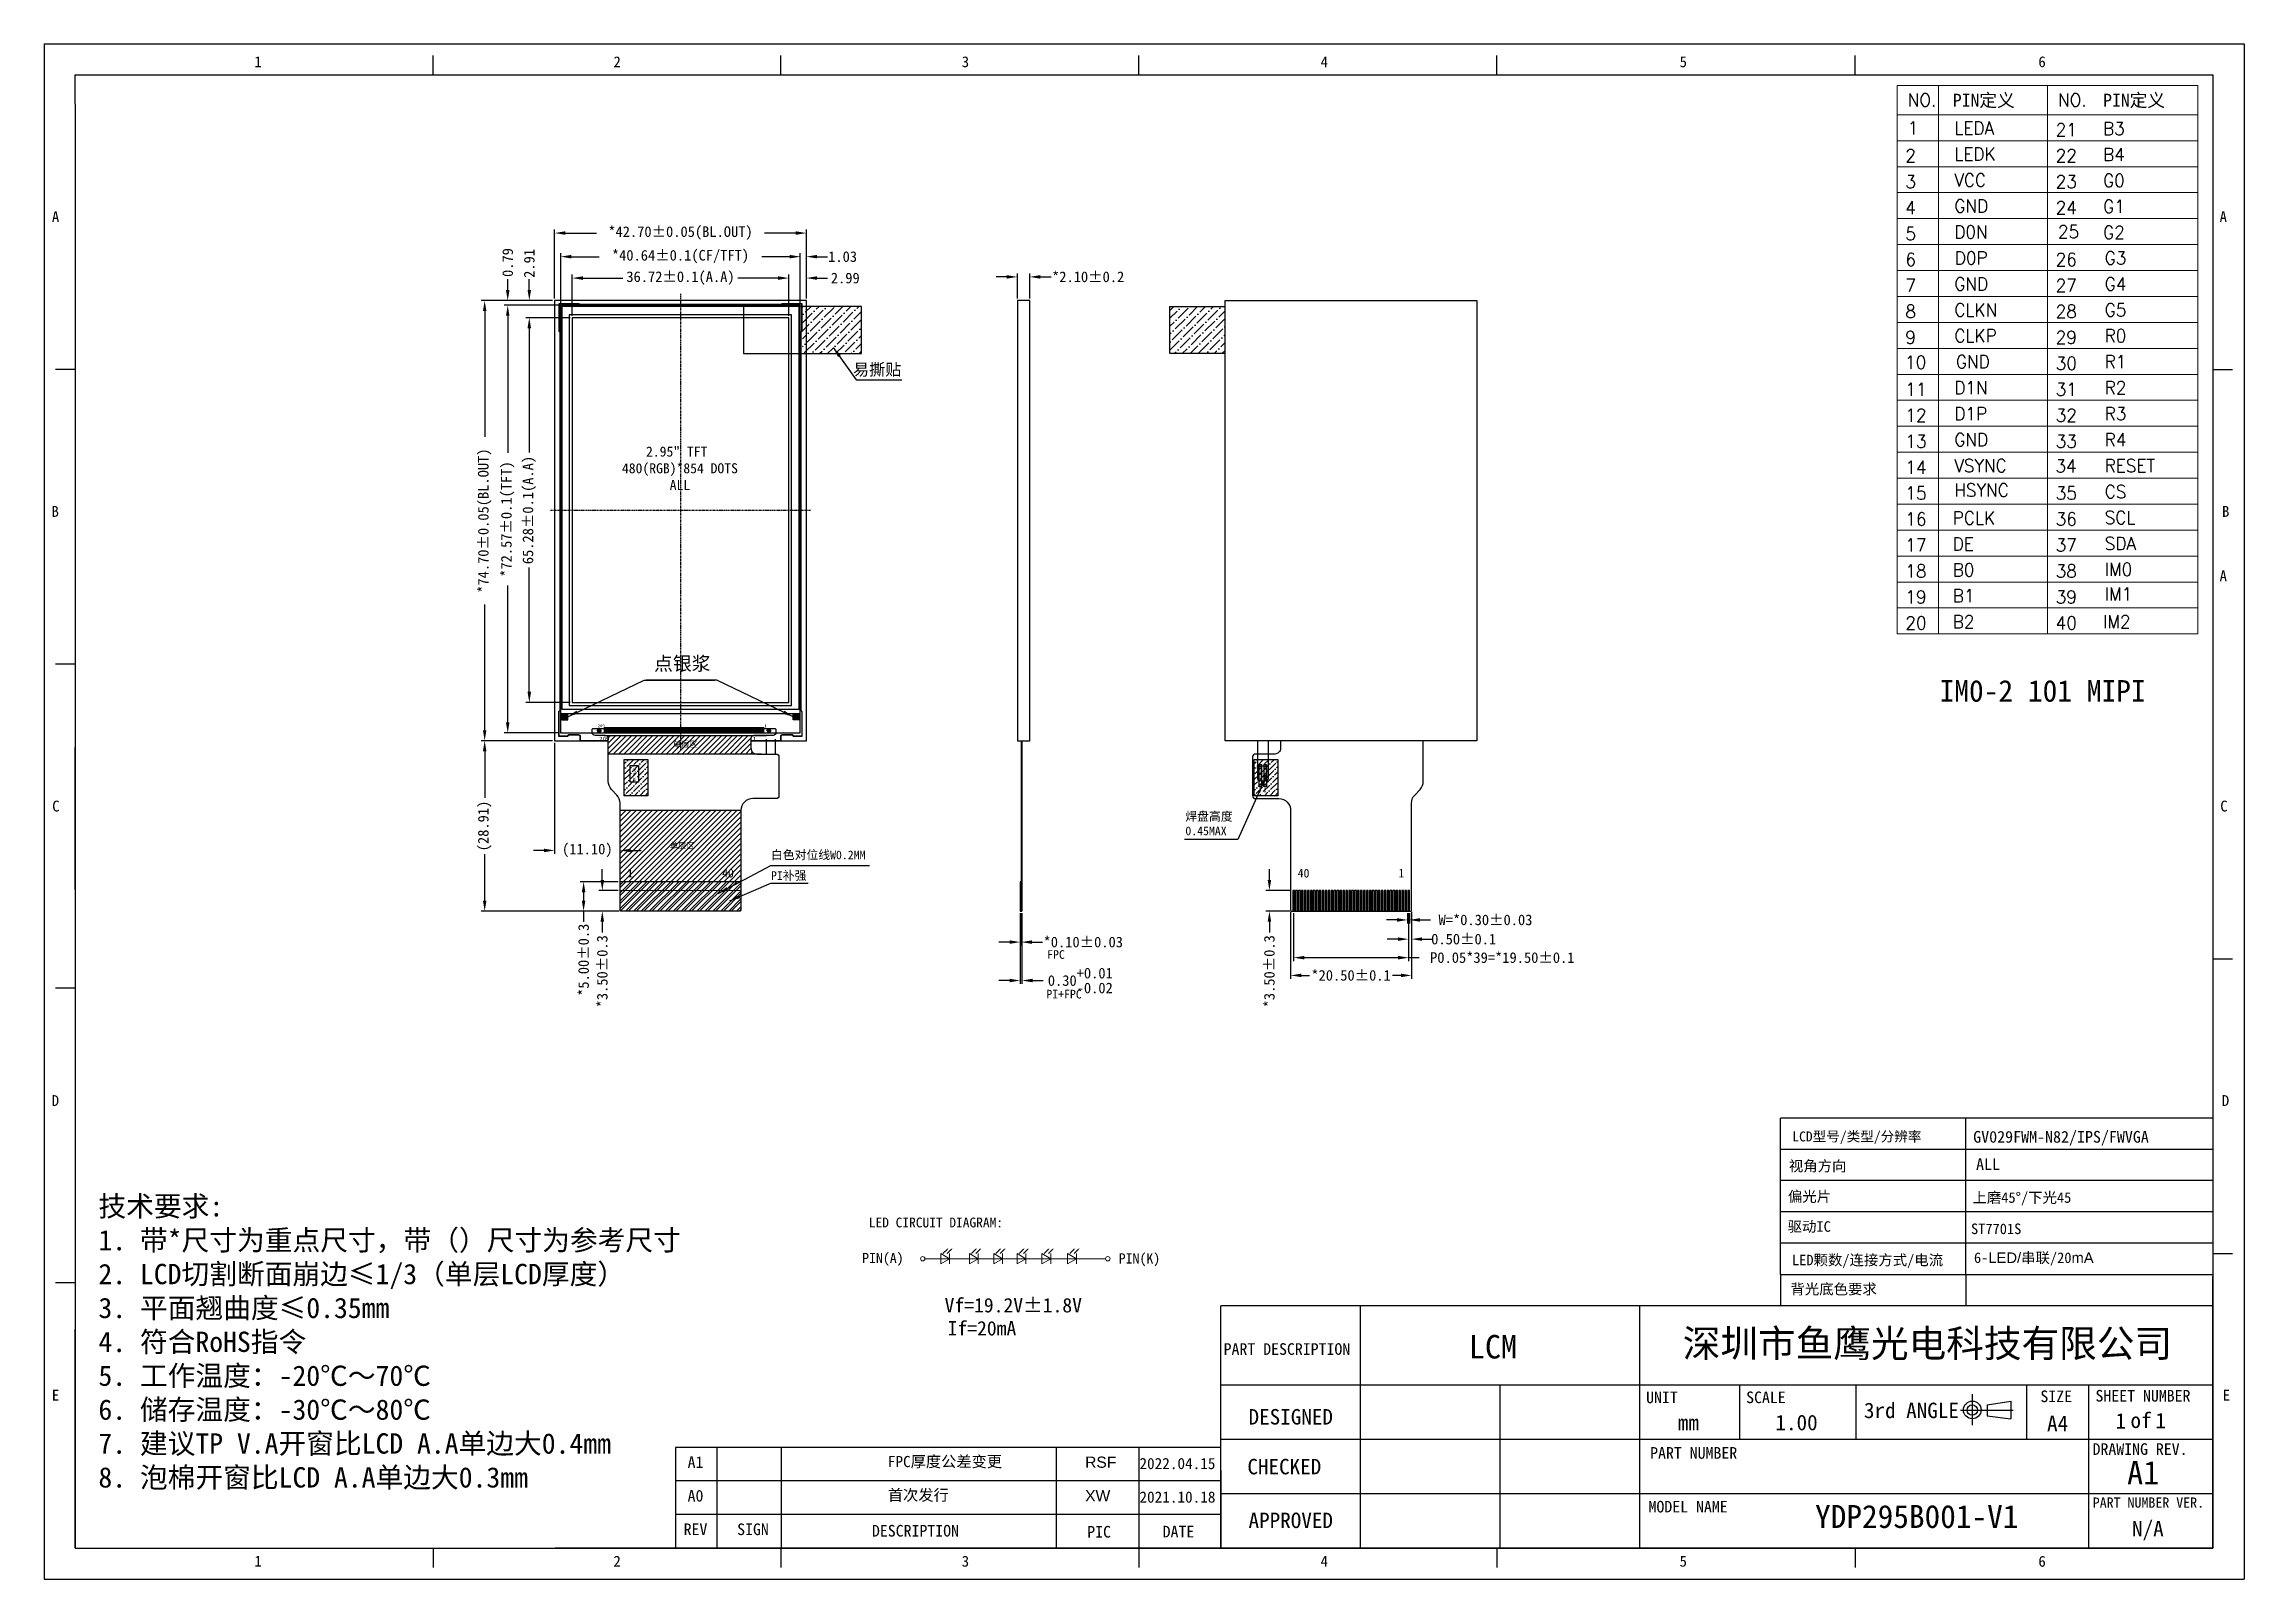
# Model space of a CAD drawing. Header units: millimetres. Extents: x -231 to 142, y 393 to 654.
import ezdxf
from ezdxf.enums import TextEntityAlignment as Align

# ---------------------------------------------------------------- set-up
doc = ezdxf.new("R2010")
doc.units = ezdxf.units.MM
doc.linetypes.add('CENTER2', pattern=[1.125, 0.75, -0.125, 0.125, -0.125])
for name, color, linetype in [('BL-HOU', 7, 'Continuous'), ('DIM（标注）', 3, 'Continuous'), ('FPC', 2, 'Continuous'), ('LCD', 3, 'Continuous'), ('LCD-FPC', 30, 'Continuous'), ('易撕贴', 3, 'Continuous'), ('标 注', 3, 'Continuous'), ('标准图框', 7, 'Continuous')]:
    doc.layers.add(name, color=color, linetype=linetype)
doc.layers.add('DIM', color=3, linetype='Continuous', lineweight=20)
doc.layers.add('文字说明', color=3, linetype='Continuous', lineweight=0)
doc.styles.add('style1', font='')
doc.styles.add('VP-STANDARD', font='simplex.shx')
doc.styles.add('宋', font='', dxfattribs={"height": 2})
doc.styles.add('宋体', font='')
doc.styles.add('楷体', font='')
doc.styles.add('標注', font='txt.shx')
doc.styles.add('黑体', font='')
doc.styles.get('style1').set_extended_font_data('SimSun')
doc.styles.get('宋').set_extended_font_data('SimSun')
doc.styles.get('宋体').set_extended_font_data('SimSun')
doc.styles.get('楷体').set_extended_font_data('KaiTi_GB2312')
doc.styles.get('黑体').set_extended_font_data('楷体_GB2312')
doc.dimstyles.get("Standard").update_dxf_attribs({"dimtxt": 1.8, "dimasz": 1.8, "dimexe": 0.58, "dimexo": 0.325, "dimgap": 0.3, "dimtad": 0, "dimzin": 0, "dimdsep": 46, "dimtxsty": 'Standard', "dimcen": 0.3, "dimadec": 0, "dimazin": 0, "dimtfac": 1, "dimtofl": 0, "dimtmove": 0, "dimatfit": 3, "dimfxl": 0.18, "dimtolj": 1, "dimtzin": 0, "dimarcsym": 0})

msp = doc.modelspace()

# ---------------------------------------------------------------- texts
at = {"color": 4, "linetype": 'Continuous', "style": '宋体'}
for s, height, p in [('1', 1.842, (-195.032, 649.584)), ('2', 1.842, (-134.139, 649.584)), ('3', 1.842, (-75.069, 649.59)), ('4', 1.842, (-14.205, 649.569)), ('5', 1.842, (46.673, 649.59)), ('6', 1.842, (107.528, 649.6)), ('A', 1.842, (-229.382, 623.301)), ('A', 1.842, (138.261, 623.301)), ('B', 1.842, (-229.445, 573.298)), ('B', 1.842, (138.675, 573.298)), ('A', 1.842, (138.261, 562.363)), ('C', 1.842, (-229.323, 523.302)), ('C', 1.842, (138.377, 523.302)), ('D', 1.842, (-229.413, 473.33)), ('D', 1.842, (138.643, 473.33)), ('PART DESCRIPTION', 1.97319, (-30.653, 431.104)), ('E', 1.842, (-229.381, 423.335)), ('UNIT', 1.9732, (40.996, 422.912)), ('SCALE', 1.9732, (57.966, 422.912)), ('3rd ANGLE', 2.6309, (77.945, 420.365)), ('SIZE', 1.9732, (107.874, 423.082)), ('SHEET NUMBER', 1.97319, (117.214, 423.178)), ('E', 1.842, (138.787, 423.335)), ('PART NUMBER', 1.97319, (41.683, 413.481)), ('DRAWING REV.', 1.97319, (116.717, 414.133)), ('PART NUMBER VER.', 1.7346, (116.752, 405.175)), ('MODEL NAME', 1.9732, (41.411, 404.359)), ('1', 1.842, (-195.032, 395.174)), ('2', 1.842, (-134.139, 395.174)), ('3', 1.842, (-75.069, 395.169)), ('4', 1.842, (-14.205, 395.19)), ('5', 1.842, (46.673, 395.169)), ('6', 1.842, (107.528, 395.158))]:
    msp.add_text(s, height=height, dxfattribs=at).set_placement(p)
at = {"color": 3, "linetype": 'Continuous', "lineweight": 0, "style": '宋体'}
for s, height, p in [('IM0-2 101 MIPI ', 3.66956, (90.771, 541.932)), ('Vf=19.2V%%P1.8V', 2.44637, (-77.977, 438.308))]:
    msp.add_text(s, height=height, dxfattribs=at).set_placement(p)
at = {"color": 0, "linetype": 'Continuous', "style": '宋体'}
for s, height, rotation, p in [('LCD型号/类型/分辨率', 1.69162, 359.99988, (76.745, 467.319)), ('视角方向', 1.7901, 359.99988, (70.093, 462.253)), ('偏光片', 1.7901, 0.00012, (68.714, 457.086)), ('驱动IC', 1.7901, 0.00012, (68.664, 451.989)), ('LED颗数/连接方式/电流', 1.79008, 0.00012, (78.558, 446.302)), ('背光底色要求', 1.7901, 0.00012, (72.801, 441.375))]:
    msp.add_text(s, height=height, rotation=rotation, dxfattribs=at).set_placement(p, align=Align.CENTER)
at = {"style": 'style1'}
for s, p in [('PIN(A)', (-91.961, 446.668)), ('PIN(K)', (-48.444, 446.604))]:
    msp.add_text(s, height=1.7234, dxfattribs=at).set_placement(p)
at = {"color": 1, "linetype": 'Continuous', "style": '宋体'}
for s, p in [('LCM ', (16.387, 430.49)), ('A1', (125.296, 409.115))]:
    msp.add_text(s, height=3.9957, dxfattribs=at).set_placement(p, align=Align.CENTER)
at = {"color": 4, "linetype": 'Continuous', "style": '宋体'}
for s, height, p in [('DESIGNED', 2.6309, (-19.267, 419.282)), ('mm', 2.6309, (48.166, 418.308)), ('1.00', 2.6309, (66.516, 418.308)), ('A4', 2.6309, (110.788, 418.149)), ('1', 2.631, (121.503, 418.584)), ('of', 2.6309, (124.939, 418.687)), ('1', 2.631, (128.261, 418.634)), ('A1', 1.9732, (-120.22, 411.907)), ('CHECKED', 2.6309, (-20.356, 410.828)), ('A0', 1.9732, (-120.22, 406.214)), ('APPROVED', 2.6309, (-19.267, 401.705)), ('N/A', 2.6309, (126.098, 400.292)), ('REV', 1.9732, (-120.22, 400.522)), ('SIGN', 1.9732, (-110.475, 400.522)), ('DESCRIPTION', 1.97319, (-82.914, 400.273)), ('DATE', 1.9732, (-38.312, 400.126))]:
    msp.add_text(s, height=height, dxfattribs=at).set_placement(p, align=Align.CENTER)
msp.add_text('PIC', height=1.9732, rotation=0.26479, dxfattribs=at).set_placement((-51.77, 400.095), align=Align.CENTER)
at = {"color": 1, "attachment_point": 1}
for s, insert, char_height, width, style in [('{\\fSimSun|b0|i0|c134|p2;单层区}', (-124.056, 535.231), 1, 4.80712, '標注'), ('{\\fSimSun|b0|i0|c134|p2;单层区}', (-124.569, 518.02), 1, 4.80712, '標注'), ('ALL', (96.96, 464.46), 1.9902, 62.32196, '宋体'), ('6-{\\fArial|b0|i0|c0|p32;LED/}串联/20{\\fArial|b0|i0|c0|p32;mA}', (96.607, 448.482), 1.79115, 22.81112, '宋体')]:
    msp.add_mtext(s, dxfattribs=dict(at, insert=insert, char_height=char_height, width=width, style=style))
at = {"color": 3, "linetype": 'Continuous', "lineweight": 0, "insert": (-77.464, 436.836), "char_height": 2.4464, "width": 31.89966, "attachment_point": 1, "style": '宋体'}
msp.add_mtext('If=20mA', dxfattribs=at)
at = {"color": 2, "attachment_point": 1}
for s, insert, char_height, width, style in [('{\\C4;深圳市鱼鹰光电科技}{\\fSimSun|b1|i0|c134|p2;\\C4;有限公司}', (47.216, 435.391), 4.68, 92.06179, '黑体'), ('\\pxi9.5608;{\\C1;FPC厚度公差变更}', (-105.714, 413.954), 1.89452, 46.72011, '宋体'), ('{\\fArial|b0|i0|c0|p32;\\C1;RSF}', (-54.14, 413.842), 1.89452, 13.94386, '宋体'), ('{\\C1;2022.04.15}', (-44.928, 413.615), 1.89452, 13.94386, '宋'), ('\\pi18.1132;{\\C1;首次发行}', (-105.714, 408.262), 1.89452, 46.72011, '宋体'), ('{\\fArial|b0|i0|c0|p32;\\C1;XW}', (-54.14, 408.15), 1.89452, 13.94386, '宋体'), ('{\\C1;2021.10.18}', (-44.928, 407.922), 1.89452, 13.94386, '宋'), ('\\pxi3.0205,l0;YDP295B001-V1', (57.875, 405.634), 3.9, 50.58156, '宋体')]:
    msp.add_mtext(s, dxfattribs=dict(at, insert=insert, char_height=char_height, width=width, style=style))
at = {"color": 1, "style": '宋体'}
for tag, p, height in [('GV029FWM-N82/IPS/FWVGA', (96.477, 467.106), 1.99), ('上磨45°/下光45', (96.349, 456.908), 1.791), ('ST7701S', (96.107, 451.596), 1.791)]:
    msp.add_attdef(tag, p, '', height=height, dxfattribs=at)
at = {"layer": 'DIM', "style": 'VP-STANDARD', "width": 0.95}
for s, height, p in [('NO.', 2.2023, (85.38, 642.923, 0.394)), ('NO.', 2.2023, (110.875, 642.923, 0.394)), ('1', 2.202, (85.362, 638.186)), ('21', 2.2023, (110.471, 637.881)), ('B3', 2.2023, (118.504, 638.081)), ('2', 2.202, (84.975, 633.476)), ('22', 2.2023, (110.471, 633.476)), ('B4', 2.2023, (118.504, 633.676)), ('3', 2.202, (84.975, 629.071)), ('23', 2.2023, (110.471, 629.071)), ('G0', 2.2023, (118.504, 629.271)), ('4', 2.202, (84.975, 624.667)), ('24', 2.2023, (110.471, 624.667)), ('G1', 2.2023, (118.504, 624.866)), ('5', 2.202, (84.975, 620.262)), ('D0N', 2.2023, (93.283, 620.53)), ('25', 2.2023, (110.857, 620.567)), ('G2', 2.2023, (118.504, 620.462)), ('6', 2.202, (84.975, 615.857)), ('D0P', 2.2023, (93.359, 616.125)), ('26', 2.2023, (110.471, 615.857)), ('G3', 2.2023, (118.778, 616.125)), ('7', 2.202, (84.975, 611.453)), ('GND', 2.2023, (93.283, 611.721)), ('27', 2.2023, (110.471, 611.453)), ('G4', 2.2023, (118.778, 611.721)), ('8', 2.202, (84.975, 607.048)), ('CLKN', 2.2023, (93.283, 607.316)), ('28', 2.2023, (110.471, 607.048)), ('G5', 2.2023, (118.778, 607.316)), ('9', 2.202, (84.975, 602.643)), ('CLKP', 2.2023, (93.283, 602.911)), ('29', 2.2023, (110.471, 602.643)), ('R0', 2.2023, (118.778, 602.911)), ('10', 2.2023, (84.934, 598.427)), ('GND', 2.2023, (93.545, 598.507)), ('30', 2.2023, (110.471, 598.239)), ('R1', 2.2023, (118.778, 598.507)), ('11', 2.2023, (84.975, 593.834)), ('31', 2.2023, (110.471, 593.834)), ('R2', 2.2023, (118.778, 594.102)), ('12', 2.2023, (84.975, 589.429)), ('32', 2.2023, (110.471, 589.429)), ('R3', 2.2023, (118.778, 589.697)), ('13', 2.2023, (84.975, 585.024)), ('GND', 2.2023, (93.283, 585.292)), ('33', 2.2023, (110.471, 585.024)), ('R4', 2.2023, (118.778, 585.292)), ('14', 2.2023, (84.975, 580.62)), ('VSYNC', 2.2023, (93.283, 580.888)), ('34', 2.2023, (110.429, 580.809)), ('RESET', 2.2023, (118.778, 580.888)), ('15', 2.2023, (84.975, 576.215)), ('HSYNC', 2.2023, (93.278, 576.726)), ('35', 2.2023, (110.471, 576.215)), ('CS', 2.2023, (118.778, 576.483)), ('16', 2.2023, (84.975, 571.81)), ('PCLK', 2.2023, (93.009, 572.01)), ('36', 2.2023, (110.471, 571.81)), ('SCL', 2.2023, (118.778, 572.078)), ('17', 2.2023, (84.975, 567.406)), ('DE', 2.2023, (93.009, 567.605)), ('37', 2.2023, (110.471, 567.406)), ('SDA', 2.2023, (118.778, 567.674)), ('18', 2.2023, (84.975, 563.001)), ('B0', 2.2023, (93.009, 563.201)), ('38', 2.2023, (110.471, 563.001)), ('IM0', 2.2023, (118.778, 563.269)), ('19', 2.2023, (84.975, 558.596)), ('B1', 2.2023, (93.009, 558.796)), ('39', 2.2023, (110.471, 558.596)), ('IM1', 2.2023, (118.773, 559.107)), ('20', 2.2023, (84.975, 554.192)), ('B2', 2.2023, (93.009, 554.391)), ('40', 2.2023, (110.471, 554.192)), ('IM2', 2.2023, (118.504, 554.391))]:
    msp.add_text(s, height=height, dxfattribs=at).set_placement(p)
at = {"layer": 'DIM', "style": '宋'}
for p in [(93.025, 642.885, 0.394), (118.52, 642.885, 0.394)]:
    msp.add_text('PIN定义', height=2.2023, dxfattribs=at).set_placement(p)
at = {"layer": 'DIM', "color": 1, "style": 'VP-STANDARD', "width": 0.95}
for s, p in [('LEDA', (93.283, 638.149)), ('LEDK', (93.283, 633.744)), ('VCC', (93.283, 629.339)), ('GND', (93.283, 624.935)), ('D1N', (93.283, 594.102)), ('D1P', (93.283, 589.697))]:
    msp.add_text(s, height=2.2023, dxfattribs=at).set_placement(p)
at = {"layer": 'DIM', "lineweight": 0, "insert": (-221.486, 458.048), "char_height": 3.44963, "width": 148.61742, "attachment_point": 1, "style": '宋体'}
msp.add_mtext('{\\C0;技术要求:\\P1. 带*尺寸为重点尺寸，带（）尺寸为参考尺寸\\P2. LCD切割断面崩边≤1/3（单层LCD厚度）\\P3. 平面翘曲度≤0.35mm\\P4. 符合RoHS指令\\P5. 工作温度：-20℃～70℃ \\P6. 储存温度：-30℃～80℃\\P7. 建议TP V.A开窗比LCD A.A单边大0.4mm\\P8. 泡棉开窗比LCD A.A单边大0.3mm}', dxfattribs=at)
at = {"layer": 'DIM（标注）', "color": 3, "linetype": 'ByBlock', "char_height": 1.47, "attachment_point": 1, "style": '宋体'}
for s, insert, width in [('焊盘高度\\P0.45MAX', (-37.141, 523.202), 13.12159), ('白色对位线W0.2MM', (-107.42, 516.67), 22.95173), ('PI补强', (-107.42, 513.164), 13.12159), ('FPC', (-60.578, 499.771), 13.12159), ('PI+FPC', (-60.716, 493.045), 13.12159)]:
    msp.add_mtext(s, dxfattribs=dict(at, insert=insert, width=width))
at = {"layer": 'FPC', "color": 2}
for s, insert, char_height, width, attachment_point in [('209', (-136.547, 535.986), 0.7342, 0.48148, 1), ('1', (-110.494, 535.986), 0.734, 0.48148, 1), ('1', (-130.803, 513.572), 1.468, 1.8922, 3), ('40', (-113.715, 513.572), 1.4685, 1.8922, 3), ('40', (-18.098, 513.572), 1.4685, 1.8922, 1), ('1', (-1.01, 513.572), 1.468, 1.8922, 1)]:
    msp.add_mtext(s, dxfattribs=dict(at, insert=insert, char_height=char_height, width=width, attachment_point=attachment_point))
at = {"layer": 'FPC', "color": 0, "lineweight": 25, "attachment_point": 9, "style": '宋体'}
for s, insert, char_height, width in [('元件区', (-130.282, 528.611), 0.4375, 0.52002), ('K', (-24.267, 526.468), 0.438, 0.57432), ('K', (-24.267, 526.468), 0.438, 0.57432), ('A', (-23.436, 526.479), 0.438, 0.52002), ('A', (-23.436, 526.479), 0.438, 0.52002)]:
    msp.add_mtext(s, dxfattribs=dict(at, insert=insert, char_height=char_height, width=width))
at = {"layer": 'FPC', "color": 40, "lineweight": 25, "char_height": 0.438, "attachment_point": 9, "style": '宋体'}
for s, insert, width in [('K', (-24.267, 530.993), 0.57432), ('K', (-24.267, 530.993), 0.57432), ('A', (-23.436, 531.003), 0.52002), ('A', (-23.436, 531.003), 0.52002)]:
    msp.add_mtext(s, dxfattribs=dict(at, insert=insert, width=width))
at = {"layer": 'FPC', "color": 2, "lineweight": 25, "char_height": 0.438, "attachment_point": 9, "style": '宋体'}
for s, insert, width in [('K', (-24.267, 526.909), 0.57432), ('K', (-24.267, 526.909), 0.57432), ('A', (-23.436, 526.92), 0.52002), ('A', (-23.436, 526.92), 0.52002)]:
    msp.add_mtext(s, dxfattribs=dict(at, insert=insert, width=width))
at = {"layer": 'FPC', "color": 0, "width": 1.8922, "attachment_point": 1}
for s, insert, char_height in [('40', (-18.098, 513.572), 1.4685), ('1', (-1.01, 513.572), 1.468)]:
    msp.add_mtext(s, dxfattribs=dict(at, insert=insert, char_height=char_height))
at = {"layer": '文字说明', "lineweight": -3, "insert": (-93.511, 599.294), "char_height": 4, "width": 35.9354, "attachment_point": 1, "style": '宋体'}
msp.add_mtext('{\\fSimSun|b0|i0|c134|p2;\\H0.5x;\\C3;易撕贴}', dxfattribs=at)
at = {"layer": '标准图框', "color": 4, "insert": (-90.827, 454.403), "char_height": 1.6727, "width": 62.00721, "attachment_point": 1, "style": '楷体'}
msp.add_mtext('LED CIRCUIT DIAGRAM:', dxfattribs=at)

# ---------------------------------------------------------------- blocks, each defined once
blk = doc.blocks.new('THIRD-PROJ_BL0')
at = {"linetype": 'Continuous'}
blk.add_line((257.13, 38.11), (257.13, 34.11), dxfattribs=at)
at = {"color": 7, "linetype": 'Continuous'}
for p, q in [((259.04, 36.73), (262.11, 37.22)), ((262.11, 37.22), (262.11, 34.94)), ((255.59, 36.06), (262.41, 36.06)), ((259.04, 36.73), (259.04, 35.31)), ((259.04, 35.31), (262.11, 34.94))]:
    blk.add_line(p, q, dxfattribs=at)
for centre, radius in [((257.13, 36.08), 1.14), ((257.13, 36.06), 0.67)]:
    blk.add_circle(centre, radius, dxfattribs=at)
blk = doc.blocks.new('*D8')
at = {"layer": 'Defpoints', "color": 0}
for p in [(-65.16, 506.39), (-64.86, 506.39), (-64.86, 494.62)]:
    blk.add_point(p, dxfattribs=at)
at = {"layer": 'DIM（标注）', "color": 0, "lineweight": -2}
for p, q in [((-65.16, 506.06), (-65.16, 494.04)), ((-64.86, 506.06), (-64.86, 494.04)), ((-66.96, 494.62), (-68.76, 494.62)), ((-63.06, 494.62), (-61.26, 494.62))]:
    blk.add_line(p, q, dxfattribs=at)
at = {"layer": 'DIM（标注）', "color": 0}
for points in [[(-66.96, 494.92), (-66.96, 494.32), (-65.16, 494.62)], [(-63.06, 494.92), (-63.06, 494.32), (-64.86, 494.62)]]:
    blk.add_solid(points, dxfattribs=at)
at = {"layer": 'DIM（标注）', "color": 0, "insert": (-54.96, 494.62), "char_height": 1.8, "attachment_point": 5}
blk.add_mtext('\\A1;0.30\\S+0.01^ -0.02;', dxfattribs=at)
blk = doc.blocks.new('*D21')
at = {"layer": 'Defpoints', "color": 0}
for p in [(0.56, 506.39), (0.86, 506.39), (0.86, 504.9)]:
    blk.add_point(p, dxfattribs=at)
at = {"layer": 'DIM', "color": 0, "lineweight": -2}
for p, q in [((-1.24, 504.9), (-3.04, 504.9)), ((0.56, 506.06), (0.56, 504.32)), ((0.86, 506.06), (0.86, 504.32)), ((2.66, 504.9), (4.46, 504.9))]:
    blk.add_line(p, q, dxfattribs=at)
at = {"layer": 'DIM', "color": 0}
for points in [[(-1.24, 505.2), (-1.24, 504.6), (0.56, 504.9)], [(2.66, 505.2), (2.66, 504.6), (0.86, 504.9)]]:
    blk.add_solid(points, dxfattribs=at)
at = {"layer": 'DIM', "color": 0, "insert": (13.76, 504.9), "char_height": 1.8, "attachment_point": 5}
blk.add_mtext('\\A1;W=*0.30%%P0.03', dxfattribs=at)
blk = doc.blocks.new('*D22')
at = {"layer": 'Defpoints', "color": 0}
for p in [(0.71, 506.39), (1.21, 506.59), (1.21, 501.64)]:
    blk.add_point(p, dxfattribs=at)
at = {"layer": 'DIM', "color": 0, "lineweight": -2}
for p, q in [((0.71, 506.06), (0.71, 501.06)), ((1.21, 506.26), (1.21, 501.06)), ((-1.09, 501.64), (-2.89, 501.64)), ((3.01, 501.64), (4.81, 501.64))]:
    blk.add_line(p, q, dxfattribs=at)
at = {"layer": 'DIM', "color": 0}
for points in [[(-1.09, 501.94), (-1.09, 501.34), (0.71, 501.64)], [(3.01, 501.94), (3.01, 501.34), (1.21, 501.64)]]:
    blk.add_solid(points, dxfattribs=at)
at = {"layer": 'DIM', "color": 0, "insert": (10.06, 501.64), "char_height": 1.8, "attachment_point": 5}
blk.add_mtext('\\A1;0.50%%P0.1', dxfattribs=at)
blk = doc.blocks.new('*D23')
at = {"layer": 'Defpoints', "color": 0}
for p in [(-18.79, 506.39), (0.71, 506.39), (0.71, 498.5)]:
    blk.add_point(p, dxfattribs=at)
at = {"layer": 'DIM', "color": 0, "lineweight": -2}
for p, q in [((-18.79, 506.06), (-18.79, 497.92)), ((0.71, 506.06), (0.71, 497.92)), ((-16.99, 498.5), (-1.09, 498.5)), ((0.71, 498.5), (2.51, 498.5))]:
    blk.add_line(p, q, dxfattribs=at)
at = {"layer": 'DIM', "color": 0}
for points in [[(-16.99, 498.8), (-16.99, 498.2), (-18.79, 498.5)], [(-1.09, 498.8), (-1.09, 498.2), (0.71, 498.5)]]:
    blk.add_solid(points, dxfattribs=at)
at = {"layer": 'DIM', "color": 0, "insert": (16.61, 498.5), "char_height": 1.8, "attachment_point": 5}
blk.add_mtext('\\A1;P0.05*39=*19.50%%P0.1', dxfattribs=at)
blk = doc.blocks.new('*D24')
at = {"layer": 'Defpoints', "color": 0}
for p in [(-19.29, 506.59), (1.21, 506.59), (1.21, 495.49)]:
    blk.add_point(p, dxfattribs=at)
at = {"layer": 'DIM', "color": 0, "lineweight": -2}
for p, q in [((-19.29, 506.26), (-19.29, 494.91)), ((1.21, 506.26), (1.21, 494.91)), ((-17.49, 495.49), (-16.09, 495.49)), ((-0.59, 495.49), (-1.99, 495.49))]:
    blk.add_line(p, q, dxfattribs=at)
at = {"layer": 'DIM', "color": 0}
for points in [[(-17.49, 495.79), (-17.49, 495.19), (-19.29, 495.49)], [(-0.59, 495.79), (-0.59, 495.19), (1.21, 495.49)]]:
    blk.add_solid(points, dxfattribs=at)
at = {"layer": 'DIM', "color": 0, "insert": (-9.04, 495.49), "char_height": 1.8, "attachment_point": 5}
blk.add_mtext('\\A1;*20.50%%P0.1', dxfattribs=at)
blk = doc.blocks.new('*D25')
at = {"layer": 'Defpoints', "color": 0}
for p in [(-65.16, 506.39), (-64.96, 506.39), (-64.96, 501.14)]:
    blk.add_point(p, dxfattribs=at)
at = {"layer": 'DIM（标注）', "color": 0, "lineweight": -2}
for p, q in [((-65.16, 506.06), (-65.16, 500.56)), ((-64.96, 506.06), (-64.96, 500.56)), ((-66.96, 501.14), (-68.76, 501.14)), ((-63.16, 501.14), (-61.36, 501.14))]:
    blk.add_line(p, q, dxfattribs=at)
at = {"layer": 'DIM（标注）', "color": 0}
for points in [[(-66.96, 501.44), (-66.96, 500.84), (-65.16, 501.14)], [(-63.16, 501.44), (-63.16, 500.84), (-64.96, 501.14)]]:
    blk.add_solid(points, dxfattribs=at)
at = {"layer": 'DIM（标注）', "color": 0, "insert": (-54.46, 501.14), "char_height": 1.8, "attachment_point": 5}
blk.add_mtext('\\A1;*0.10%%P0.03', dxfattribs=at)
blk = doc.blocks.new('*D26')
at = {"layer": 'Defpoints', "color": 0}
for p in [(-133.02, 509.89), (-136.03, 506.39), (-132.82, 506.39)]:
    blk.add_point(p, dxfattribs=at)
at = {"layer": 'DIM（标注）', "color": 0, "lineweight": -2}
for p, q in [((-136.03, 511.69), (-136.03, 513.49)), ((-133.35, 509.89), (-136.61, 509.89)), ((-133.15, 506.39), (-136.61, 506.39)), ((-136.03, 504.59), (-136.03, 502.79))]:
    blk.add_line(p, q, dxfattribs=at)
at = {"layer": 'DIM（标注）', "color": 0}
for points in [[(-136.33, 511.69), (-135.73, 511.69), (-136.03, 509.89)], [(-136.33, 504.59), (-135.73, 504.59), (-136.03, 506.39)]]:
    blk.add_solid(points, dxfattribs=at)
at = {"layer": 'DIM（标注）', "color": 0, "insert": (-136.03, 496.19), "char_height": 1.8, "attachment_point": 5, "rotation": 90}
blk.add_mtext('\\A1;*3.50%%P0.3', dxfattribs=at)
blk = doc.blocks.new('*D27')
at = {"layer": 'Defpoints', "color": 0}
for p in [(-133.02, 511.39), (-139.2, 506.39), (-132.82, 506.39)]:
    blk.add_point(p, dxfattribs=at)
at = {"layer": 'DIM（标注）', "color": 0, "lineweight": -2}
for p, q in [((-133.35, 511.39), (-139.78, 511.39)), ((-139.2, 509.59), (-139.2, 508.19)), ((-133.15, 506.39), (-139.78, 506.39)), ((-139.2, 506.39), (-139.2, 504.59))]:
    blk.add_line(p, q, dxfattribs=at)
at = {"layer": 'DIM（标注）', "color": 0}
for points in [[(-139.5, 509.59), (-138.9, 509.59), (-139.2, 511.39)], [(-139.5, 508.19), (-138.9, 508.19), (-139.2, 506.39)]]:
    blk.add_solid(points, dxfattribs=at)
at = {"layer": 'DIM（标注）', "color": 0, "insert": (-139.2, 498.14), "char_height": 1.8, "attachment_point": 5, "rotation": 90}
blk.add_mtext('\\A1;*5.00%%P0.3', dxfattribs=at)
blk = doc.blocks.new('*D36')
at = {"layer": 'Defpoints', "color": 0}
for p in [(-18.94, 509.89), (-22.89, 506.39), (-19.1, 506.39)]:
    blk.add_point(p, dxfattribs=at)
at = {"layer": 'DIM', "color": 0, "lineweight": -2}
for p, q in [((-22.89, 511.69), (-22.89, 513.49)), ((-19.26, 509.89), (-23.47, 509.89)), ((-19.42, 506.39), (-23.47, 506.39)), ((-22.89, 504.59), (-22.89, 502.79))]:
    blk.add_line(p, q, dxfattribs=at)
at = {"layer": 'DIM', "color": 0}
for points in [[(-23.19, 511.69), (-22.59, 511.69), (-22.89, 509.89)], [(-23.19, 504.59), (-22.59, 504.59), (-22.89, 506.39)]]:
    blk.add_solid(points, dxfattribs=at)
at = {"layer": 'DIM', "color": 0, "insert": (-22.89, 496.19), "char_height": 1.8, "attachment_point": 5, "rotation": 90}
blk.add_mtext('\\A1;*3.50%%P0.3', dxfattribs=at)
blk = doc.blocks.new('*D37')
at = {"layer": 'Defpoints', "color": 0}
for p in [(-104.41, 613.81), (-141.13, 607.09), (-104.41, 607.09)]:
    blk.add_point(p, dxfattribs=at)
at = {"layer": 'DIM', "color": 0, "lineweight": -2}
for p, q in [((-141.13, 607.41), (-141.13, 614.39)), ((-139.33, 613.81), (-132.52, 613.81)), ((-106.21, 613.81), (-113.02, 613.81)), ((-104.41, 607.41), (-104.41, 614.39))]:
    blk.add_line(p, q, dxfattribs=at)
at = {"layer": 'DIM', "color": 0}
for points in [[(-139.33, 614.11), (-139.33, 613.51), (-141.13, 613.81)], [(-106.21, 614.11), (-106.21, 613.51), (-104.41, 613.81)]]:
    blk.add_solid(points, dxfattribs=at)
at = {"layer": 'DIM', "color": 0, "insert": (-122.77, 613.81), "char_height": 1.8, "attachment_point": 5}
blk.add_mtext('\\A1;36.72%%P0.1(A.A)', dxfattribs=at)
blk = doc.blocks.new('*D38')
at = {"layer": 'Defpoints', "color": 0}
for p in [(-102.45, 617.44), (-143.09, 609.21), (-102.45, 609.21)]:
    blk.add_point(p, dxfattribs=at)
at = {"layer": 'DIM', "color": 0, "lineweight": -2}
for p, q in [((-143.09, 609.53), (-143.09, 618.02)), ((-141.29, 617.44), (-136.57, 617.44)), ((-104.25, 617.44), (-108.97, 617.44)), ((-102.45, 609.53), (-102.45, 618.02))]:
    blk.add_line(p, q, dxfattribs=at)
at = {"layer": 'DIM', "color": 0}
for points in [[(-141.29, 617.74), (-141.29, 617.14), (-143.09, 617.44)], [(-104.25, 617.74), (-104.25, 617.14), (-102.45, 617.44)]]:
    blk.add_solid(points, dxfattribs=at)
at = {"layer": 'DIM', "color": 0, "insert": (-122.77, 617.44), "char_height": 1.8, "attachment_point": 5}
blk.add_mtext('\\A1;*40.64%%P0.1(CF/TFT)', dxfattribs=at)
blk = doc.blocks.new('*D28')
at = {"layer": 'Defpoints', "color": 0}
for p in [(-101.42, 621.45), (-144.12, 610), (-101.42, 610)]:
    blk.add_point(p, dxfattribs=at)
at = {"layer": 'DIM', "color": 0, "lineweight": -2}
for p, q in [((-144.12, 610.32), (-144.12, 622.03)), ((-142.32, 621.45), (-137.02, 621.45)), ((-103.22, 621.45), (-108.52, 621.45)), ((-101.42, 610.32), (-101.42, 622.03))]:
    blk.add_line(p, q, dxfattribs=at)
at = {"layer": 'DIM', "color": 0}
for points in [[(-142.32, 621.75), (-142.32, 621.15), (-144.12, 621.45)], [(-103.22, 621.75), (-103.22, 621.15), (-101.42, 621.45)]]:
    blk.add_solid(points, dxfattribs=at)
at = {"layer": 'DIM', "color": 0, "insert": (-122.77, 621.45), "char_height": 1.8, "attachment_point": 5}
blk.add_mtext('\\A1;*42.70%%P0.05(BL.OUT)', dxfattribs=at)
blk = doc.blocks.new('*D29')
at = {"layer": 'Defpoints', "color": 0}
for p in [(-101.42, 613.81), (-101.42, 610), (-104.41, 607.09)]:
    blk.add_point(p, dxfattribs=at)
at = {"layer": 'DIM', "color": 0, "lineweight": -2}
for p, q in [((-106.21, 613.81), (-108.01, 613.81)), ((-104.41, 607.41), (-104.41, 614.39)), ((-101.42, 610.32), (-101.42, 614.39)), ((-99.62, 613.81), (-97.82, 613.81))]:
    blk.add_line(p, q, dxfattribs=at)
at = {"layer": 'DIM', "color": 0}
for points in [[(-106.21, 614.11), (-106.21, 613.51), (-104.41, 613.81)], [(-99.62, 614.11), (-99.62, 613.51), (-101.42, 613.81)]]:
    blk.add_solid(points, dxfattribs=at)
at = {"layer": 'DIM', "color": 0, "insert": (-94.82, 613.81), "char_height": 1.8, "attachment_point": 5}
blk.add_mtext('\\A1;2.99', dxfattribs=at)
blk = doc.blocks.new('*D30')
at = {"layer": 'Defpoints', "color": 0}
for p in [(-101.42, 617.44), (-102.45, 609.21), (-101.42, 610)]:
    blk.add_point(p, dxfattribs=at)
at = {"layer": 'DIM', "color": 0, "lineweight": -2}
for p, q in [((-104.25, 617.44), (-106.05, 617.44)), ((-102.45, 609.53), (-102.45, 618.02)), ((-101.42, 610.32), (-101.42, 618.02)), ((-99.62, 617.44), (-97.82, 617.44))]:
    blk.add_line(p, q, dxfattribs=at)
at = {"layer": 'DIM', "color": 0}
for points in [[(-104.25, 617.74), (-104.25, 617.14), (-102.45, 617.44)], [(-99.62, 617.74), (-99.62, 617.14), (-101.42, 617.44)]]:
    blk.add_solid(points, dxfattribs=at)
at = {"layer": 'DIM', "color": 0, "insert": (-95.27, 617.44), "char_height": 1.8, "attachment_point": 5}
blk.add_mtext('\\A1;1.03', dxfattribs=at)
blk = doc.blocks.new('*D39')
at = {"layer": 'Defpoints', "color": 0}
for p in [(-141.13, 607.09), (-148.41, 541.81), (-141.13, 541.81)]:
    blk.add_point(p, dxfattribs=at)
at = {"layer": 'DIM', "color": 0, "lineweight": -2}
for p, q in [((-141.46, 607.09), (-148.99, 607.09)), ((-148.41, 605.29), (-148.41, 584.2)), ((-148.41, 543.61), (-148.41, 564.7)), ((-141.46, 541.81), (-148.99, 541.81))]:
    blk.add_line(p, q, dxfattribs=at)
at = {"layer": 'DIM', "color": 0}
for points in [[(-148.71, 605.29), (-148.11, 605.29), (-148.41, 607.09)], [(-148.71, 543.61), (-148.11, 543.61), (-148.41, 541.81)]]:
    blk.add_solid(points, dxfattribs=at)
at = {"layer": 'DIM', "color": 0, "insert": (-148.41, 574.45), "char_height": 1.8, "attachment_point": 5, "rotation": 90}
blk.add_mtext('\\A1;65.28%%P0.1(A.A)', dxfattribs=at)
blk = doc.blocks.new('*D40')
at = {"layer": 'Defpoints', "color": 0}
for p in [(-143.09, 609.21), (-152.07, 536.64), (-143.09, 536.64)]:
    blk.add_point(p, dxfattribs=at)
at = {"layer": 'DIM', "color": 0, "lineweight": -2}
for p, q in [((-143.42, 609.21), (-152.65, 609.21)), ((-152.07, 607.41), (-152.07, 584.17)), ((-152.07, 538.44), (-152.07, 561.67)), ((-143.42, 536.64), (-152.65, 536.64))]:
    blk.add_line(p, q, dxfattribs=at)
at = {"layer": 'DIM', "color": 0}
for points in [[(-152.37, 607.41), (-151.77, 607.41), (-152.07, 609.21)], [(-152.37, 538.44), (-151.77, 538.44), (-152.07, 536.64)]]:
    blk.add_solid(points, dxfattribs=at)
at = {"layer": 'DIM', "color": 0, "insert": (-152.07, 572.92), "char_height": 1.8, "attachment_point": 5, "rotation": 90}
blk.add_mtext('\\A1;*72.57%%P0.1(TFT)', dxfattribs=at)
blk = doc.blocks.new('*D31')
at = {"layer": 'Defpoints', "color": 0}
for p in [(-155.98, 610), (-144.12, 610), (-144.12, 535.3)]:
    blk.add_point(p, dxfattribs=at)
at = {"layer": 'DIM', "color": 0, "lineweight": -2}
for p, q in [((-144.45, 610), (-156.56, 610)), ((-155.98, 608.2), (-155.98, 586.9)), ((-155.98, 537.1), (-155.98, 558.4)), ((-144.45, 535.3), (-156.56, 535.3))]:
    blk.add_line(p, q, dxfattribs=at)
at = {"layer": 'DIM', "color": 0}
for points in [[(-156.28, 608.2), (-155.68, 608.2), (-155.98, 610)], [(-156.28, 537.1), (-155.68, 537.1), (-155.98, 535.3)]]:
    blk.add_solid(points, dxfattribs=at)
at = {"layer": 'DIM', "color": 0, "insert": (-155.98, 572.65), "char_height": 1.8, "attachment_point": 5, "rotation": 90}
blk.add_mtext('\\A1;*74.70%%P0.05(BL.OUT)', dxfattribs=at)
blk = doc.blocks.new('*D32')
at = {"layer": 'Defpoints', "color": 0}
for p in [(-148.41, 610), (-144.12, 610), (-141.13, 607.09)]:
    blk.add_point(p, dxfattribs=at)
at = {"layer": 'DIM', "color": 0, "lineweight": -2}
for p, q in [((-148.41, 611.8), (-148.41, 613.6)), ((-144.45, 610), (-148.99, 610)), ((-141.46, 607.09), (-148.99, 607.09)), ((-148.41, 605.29), (-148.41, 603.49))]:
    blk.add_line(p, q, dxfattribs=at)
at = {"layer": 'DIM', "color": 0}
for points in [[(-148.71, 611.8), (-148.11, 611.8), (-148.41, 610)], [(-148.71, 605.29), (-148.11, 605.29), (-148.41, 607.09)]]:
    blk.add_solid(points, dxfattribs=at)
at = {"layer": 'DIM', "color": 0, "insert": (-148.41, 616.3), "char_height": 1.8, "attachment_point": 5, "rotation": 90}
blk.add_mtext('\\A1;2.91', dxfattribs=at)
blk = doc.blocks.new('*D33')
at = {"layer": 'Defpoints', "color": 0}
for p in [(-152.07, 610), (-144.12, 610), (-143.09, 609.21)]:
    blk.add_point(p, dxfattribs=at)
at = {"layer": 'DIM', "color": 0, "lineweight": -2}
for p, q in [((-152.07, 611.8), (-152.07, 613.6)), ((-144.45, 610), (-152.65, 610)), ((-143.42, 609.21), (-152.65, 609.21)), ((-152.07, 607.41), (-152.07, 605.61))]:
    blk.add_line(p, q, dxfattribs=at)
at = {"layer": 'DIM', "color": 0}
for points in [[(-152.37, 611.8), (-151.77, 611.8), (-152.07, 610)], [(-152.37, 607.41), (-151.77, 607.41), (-152.07, 609.21)]]:
    blk.add_solid(points, dxfattribs=at)
at = {"layer": 'DIM', "color": 0, "insert": (-152.07, 616.45), "char_height": 1.8, "attachment_point": 5, "rotation": 90}
blk.add_mtext('\\A1;0.79', dxfattribs=at)
blk = doc.blocks.new('*D41')
at = {"layer": 'Defpoints', "color": 0}
for p in [(-63.53, 614.01), (-65.63, 610), (-63.53, 610)]:
    blk.add_point(p, dxfattribs=at)
at = {"layer": 'DIM', "color": 0, "lineweight": -2}
for p, q in [((-67.43, 614.01), (-69.23, 614.01)), ((-65.63, 610.32), (-65.63, 614.59)), ((-63.53, 610.32), (-63.53, 614.59)), ((-61.73, 614.01), (-59.93, 614.01))]:
    blk.add_line(p, q, dxfattribs=at)
at = {"layer": 'DIM', "color": 0}
for points in [[(-67.43, 614.31), (-67.43, 613.71), (-65.63, 614.01)], [(-61.73, 614.31), (-61.73, 613.71), (-63.53, 614.01)]]:
    blk.add_solid(points, dxfattribs=at)
at = {"layer": 'DIM', "color": 0, "insert": (-53.63, 614.01), "char_height": 1.8, "attachment_point": 5}
blk.add_mtext('\\A1;*2.10%%P0.2', dxfattribs=at)
blk = doc.blocks.new('*D34')
at = {"layer": 'Defpoints', "color": 0}
for p in [(-144.12, 535.3), (-133.02, 516.69), (-133.02, 506.59)]:
    blk.add_point(p, dxfattribs=at)
at = {"layer": 'DIM（标注）', "color": 0, "lineweight": -2}
for p, q in [((-144.12, 534.97), (-144.12, 516.11)), ((-145.92, 516.69), (-147.72, 516.69)), ((-133.02, 506.91), (-133.02, 517.27)), ((-131.22, 516.69), (-129.42, 516.69))]:
    blk.add_line(p, q, dxfattribs=at)
at = {"layer": 'DIM（标注）', "color": 0}
for points in [[(-145.92, 516.99), (-145.92, 516.39), (-144.12, 516.69)], [(-131.22, 516.99), (-131.22, 516.39), (-133.02, 516.69)]]:
    blk.add_solid(points, dxfattribs=at)
at = {"layer": 'DIM（标注）', "color": 0, "insert": (-138.57, 516.69), "char_height": 1.8, "attachment_point": 5}
blk.add_mtext('\\A1;(11.10)', dxfattribs=at)
blk = doc.blocks.new('*D35')
at = {"layer": 'Defpoints', "color": 0}
for p in [(-144.12, 535.3), (-155.98, 506.39), (-132.82, 506.39)]:
    blk.add_point(p, dxfattribs=at)
at = {"layer": 'DIM', "color": 0, "lineweight": -2}
for p, q in [((-144.45, 535.3), (-156.56, 535.3)), ((-155.98, 533.5), (-155.98, 525.64)), ((-155.98, 508.19), (-155.98, 516.04)), ((-133.15, 506.39), (-156.56, 506.39))]:
    blk.add_line(p, q, dxfattribs=at)
at = {"layer": 'DIM', "color": 0}
for points in [[(-156.28, 533.5), (-155.68, 533.5), (-155.98, 535.3)], [(-156.28, 508.19), (-155.68, 508.19), (-155.98, 506.39)]]:
    blk.add_solid(points, dxfattribs=at)
at = {"layer": 'DIM', "color": 0, "insert": (-155.98, 520.84), "char_height": 1.8, "attachment_point": 5, "rotation": 90}
blk.add_mtext('\\A1;(28.91)', dxfattribs=at)
blk = doc.blocks.new('lcd')
at = {"layer": 'LCD'}
for points in [[(1205.45, 2088.8), (1206.45, 2088.8), (1206.45, 2089.8), (1205.45, 2089.8)], [(1245.69, 2088.8), (1244.69, 2088.8), (1244.69, 2089.8), (1245.69, 2089.8)]]:
    blk.add_hatch(color=256, dxfattribs=at).paths.add_polyline_path(points)
at = {"layer": 'LCD', "color": 1, "linetype": 'CENTER2', "ltscale": 0.4}
for p, q in [((1225.57, 2161.05), (1225.57, 2083.63)), ((1203.53, 2124.37), (1247.61, 2124.37))]:
    blk.add_line(p, q, dxfattribs=at)
at = {"layer": 'LCD'}
for p, q in [((1245.89, 2089.8), (1205.25, 2089.8)), ((1211.73, 2086.89), (1211.85, 2087.01)), ((1211.85, 2086.89), (1211.73, 2087.01)), ((1240.63, 2086.89), (1240.51, 2087.01)), ((1240.51, 2086.89), (1240.63, 2087.01))]:
    blk.add_line(p, q, dxfattribs=at)
for points in [[(1205.25, 2086.56), (1245.89, 2086.56), (1245.89, 2159.13), (1205.25, 2159.13)], [(1207.21, 2091.73), (1243.93, 2091.73), (1243.93, 2157.01), (1207.21, 2157.01)], [(1205.45, 2088.8), (1206.45, 2088.8), (1206.45, 2089.8), (1205.45, 2089.8)], [(1245.69, 2088.8), (1244.69, 2088.8), (1244.69, 2089.8), (1245.69, 2089.8)], [(1212.62, 2086.71), (1212.7, 2086.71), (1212.7, 2087.41), (1212.62, 2087.41)], [(1212.75, 2086.71), (1212.83, 2086.71), (1212.83, 2087.41), (1212.75, 2087.41)], [(1212.88, 2086.71), (1212.96, 2086.71), (1212.96, 2087.41), (1212.88, 2087.41)], [(1213.01, 2086.71), (1213.09, 2086.71), (1213.09, 2087.41), (1213.01, 2087.41)], [(1213.14, 2086.71), (1213.22, 2086.71), (1213.22, 2087.41), (1213.14, 2087.41)], [(1213.27, 2086.71), (1213.35, 2086.71), (1213.35, 2087.41), (1213.27, 2087.41)], [(1213.4, 2086.71), (1213.48, 2086.71), (1213.48, 2087.41), (1213.4, 2087.41)], [(1213.53, 2086.71), (1213.61, 2086.71), (1213.61, 2087.41), (1213.53, 2087.41)], [(1213.66, 2086.71), (1213.74, 2086.71), (1213.74, 2087.41), (1213.66, 2087.41)], [(1213.79, 2086.71), (1213.87, 2086.71), (1213.87, 2087.41), (1213.79, 2087.41)], [(1213.92, 2086.71), (1214, 2086.71), (1214, 2087.41), (1213.92, 2087.41)], [(1214.05, 2086.71), (1214.13, 2086.71), (1214.13, 2087.41), (1214.05, 2087.41)], [(1214.18, 2086.71), (1214.26, 2086.71), (1214.26, 2087.41), (1214.18, 2087.41)], [(1214.31, 2086.71), (1214.39, 2086.71), (1214.39, 2087.41), (1214.31, 2087.41)], [(1214.44, 2086.71), (1214.52, 2086.71), (1214.52, 2087.41), (1214.44, 2087.41)], [(1214.57, 2086.71), (1214.65, 2086.71), (1214.65, 2087.41), (1214.57, 2087.41)], [(1214.7, 2086.71), (1214.78, 2086.71), (1214.78, 2087.41), (1214.7, 2087.41)], [(1214.83, 2086.71), (1214.91, 2086.71), (1214.91, 2087.41), (1214.83, 2087.41)], [(1214.96, 2086.71), (1215.04, 2086.71), (1215.04, 2087.41), (1214.96, 2087.41)], [(1215.09, 2086.71), (1215.17, 2086.71), (1215.17, 2087.41), (1215.09, 2087.41)], [(1215.22, 2086.71), (1215.3, 2086.71), (1215.3, 2087.41), (1215.22, 2087.41)], [(1215.35, 2086.71), (1215.43, 2086.71), (1215.43, 2087.41), (1215.35, 2087.41)], [(1215.48, 2086.71), (1215.56, 2086.71), (1215.56, 2087.41), (1215.48, 2087.41)], [(1215.61, 2086.71), (1215.69, 2086.71), (1215.69, 2087.41), (1215.61, 2087.41)], [(1215.74, 2086.71), (1215.82, 2086.71), (1215.82, 2087.41), (1215.74, 2087.41)], [(1215.87, 2086.71), (1215.95, 2086.71), (1215.95, 2087.41), (1215.87, 2087.41)], [(1216, 2086.71), (1216.08, 2086.71), (1216.08, 2087.41), (1216, 2087.41)], [(1216.13, 2086.71), (1216.21, 2086.71), (1216.21, 2087.41), (1216.13, 2087.41)], [(1216.26, 2086.71), (1216.34, 2086.71), (1216.34, 2087.41), (1216.26, 2087.41)], [(1216.39, 2086.71), (1216.47, 2086.71), (1216.47, 2087.41), (1216.39, 2087.41)], [(1216.52, 2086.71), (1216.6, 2086.71), (1216.6, 2087.41), (1216.52, 2087.41)], [(1216.65, 2086.71), (1216.73, 2086.71), (1216.73, 2087.41), (1216.65, 2087.41)], [(1216.78, 2086.71), (1216.86, 2086.71), (1216.86, 2087.41), (1216.78, 2087.41)], [(1216.91, 2086.71), (1216.99, 2086.71), (1216.99, 2087.41), (1216.91, 2087.41)], [(1217.04, 2086.71), (1217.12, 2086.71), (1217.12, 2087.41), (1217.04, 2087.41)], [(1217.17, 2086.71), (1217.25, 2086.71), (1217.25, 2087.41), (1217.17, 2087.41)], [(1217.3, 2086.71), (1217.38, 2086.71), (1217.38, 2087.41), (1217.3, 2087.41)], [(1217.43, 2086.71), (1217.51, 2086.71), (1217.51, 2087.41), (1217.43, 2087.41)], [(1217.56, 2086.71), (1217.64, 2086.71), (1217.64, 2087.41), (1217.56, 2087.41)], [(1217.69, 2086.71), (1217.77, 2086.71), (1217.77, 2087.41), (1217.69, 2087.41)], [(1217.82, 2086.71), (1217.9, 2086.71), (1217.9, 2087.41), (1217.82, 2087.41)], [(1217.95, 2086.71), (1218.03, 2086.71), (1218.03, 2087.41), (1217.95, 2087.41)], [(1218.08, 2086.71), (1218.16, 2086.71), (1218.16, 2087.41), (1218.08, 2087.41)], [(1218.21, 2086.71), (1218.29, 2086.71), (1218.29, 2087.41), (1218.21, 2087.41)], [(1218.34, 2086.71), (1218.42, 2086.71), (1218.42, 2087.41), (1218.34, 2087.41)], [(1218.47, 2086.71), (1218.55, 2086.71), (1218.55, 2087.41), (1218.47, 2087.41)], [(1218.6, 2086.71), (1218.68, 2086.71), (1218.68, 2087.41), (1218.6, 2087.41)], [(1218.73, 2086.71), (1218.81, 2086.71), (1218.81, 2087.41), (1218.73, 2087.41)], [(1218.86, 2086.71), (1218.94, 2086.71), (1218.94, 2087.41), (1218.86, 2087.41)], [(1218.99, 2086.71), (1219.07, 2086.71), (1219.07, 2087.41), (1218.99, 2087.41)], [(1219.12, 2086.71), (1219.2, 2086.71), (1219.2, 2087.41), (1219.12, 2087.41)], [(1219.25, 2086.71), (1219.33, 2086.71), (1219.33, 2087.41), (1219.25, 2087.41)], [(1219.38, 2086.71), (1219.46, 2086.71), (1219.46, 2087.41), (1219.38, 2087.41)], [(1219.51, 2086.71), (1219.59, 2086.71), (1219.59, 2087.41), (1219.51, 2087.41)], [(1219.64, 2086.71), (1219.72, 2086.71), (1219.72, 2087.41), (1219.64, 2087.41)], [(1219.77, 2086.71), (1219.85, 2086.71), (1219.85, 2087.41), (1219.77, 2087.41)], [(1219.9, 2086.71), (1219.98, 2086.71), (1219.98, 2087.41), (1219.9, 2087.41)], [(1220.03, 2086.71), (1220.11, 2086.71), (1220.11, 2087.41), (1220.03, 2087.41)], [(1220.16, 2086.71), (1220.24, 2086.71), (1220.24, 2087.41), (1220.16, 2087.41)], [(1220.29, 2086.71), (1220.37, 2086.71), (1220.37, 2087.41), (1220.29, 2087.41)], [(1220.42, 2086.71), (1220.5, 2086.71), (1220.5, 2087.41), (1220.42, 2087.41)], [(1220.55, 2086.71), (1220.63, 2086.71), (1220.63, 2087.41), (1220.55, 2087.41)], [(1220.68, 2086.71), (1220.76, 2086.71), (1220.76, 2087.41), (1220.68, 2087.41)], [(1220.81, 2086.71), (1220.89, 2086.71), (1220.89, 2087.41), (1220.81, 2087.41)], [(1220.94, 2086.71), (1221.02, 2086.71), (1221.02, 2087.41), (1220.94, 2087.41)], [(1221.07, 2086.71), (1221.15, 2086.71), (1221.15, 2087.41), (1221.07, 2087.41)], [(1221.2, 2086.71), (1221.28, 2086.71), (1221.28, 2087.41), (1221.2, 2087.41)], [(1221.33, 2086.71), (1221.41, 2086.71), (1221.41, 2087.41), (1221.33, 2087.41)], [(1221.46, 2086.71), (1221.54, 2086.71), (1221.54, 2087.41), (1221.46, 2087.41)], [(1221.59, 2086.71), (1221.67, 2086.71), (1221.67, 2087.41), (1221.59, 2087.41)], [(1221.72, 2086.71), (1221.8, 2086.71), (1221.8, 2087.41), (1221.72, 2087.41)], [(1221.85, 2086.71), (1221.93, 2086.71), (1221.93, 2087.41), (1221.85, 2087.41)], [(1221.98, 2086.71), (1222.06, 2086.71), (1222.06, 2087.41), (1221.98, 2087.41)], [(1222.11, 2086.71), (1222.19, 2086.71), (1222.19, 2087.41), (1222.11, 2087.41)], [(1222.24, 2086.71), (1222.32, 2086.71), (1222.32, 2087.41), (1222.24, 2087.41)], [(1222.37, 2086.71), (1222.45, 2086.71), (1222.45, 2087.41), (1222.37, 2087.41)], [(1222.5, 2086.71), (1222.58, 2086.71), (1222.58, 2087.41), (1222.5, 2087.41)], [(1222.63, 2086.71), (1222.71, 2086.71), (1222.71, 2087.41), (1222.63, 2087.41)], [(1222.76, 2086.71), (1222.84, 2086.71), (1222.84, 2087.41), (1222.76, 2087.41)], [(1222.89, 2086.71), (1222.97, 2086.71), (1222.97, 2087.41), (1222.89, 2087.41)], [(1223.02, 2086.71), (1223.1, 2086.71), (1223.1, 2087.41), (1223.02, 2087.41)], [(1223.15, 2086.71), (1223.23, 2086.71), (1223.23, 2087.41), (1223.15, 2087.41)], [(1223.28, 2086.71), (1223.36, 2086.71), (1223.36, 2087.41), (1223.28, 2087.41)], [(1223.41, 2086.71), (1223.49, 2086.71), (1223.49, 2087.41), (1223.41, 2087.41)], [(1223.54, 2086.71), (1223.62, 2086.71), (1223.62, 2087.41), (1223.54, 2087.41)], [(1223.67, 2086.71), (1223.75, 2086.71), (1223.75, 2087.41), (1223.67, 2087.41)], [(1223.8, 2086.71), (1223.88, 2086.71), (1223.88, 2087.41), (1223.8, 2087.41)], [(1223.93, 2086.71), (1224.01, 2086.71), (1224.01, 2087.41), (1223.93, 2087.41)], [(1224.06, 2086.71), (1224.14, 2086.71), (1224.14, 2087.41), (1224.06, 2087.41)], [(1224.19, 2086.71), (1224.27, 2086.71), (1224.27, 2087.41), (1224.19, 2087.41)], [(1224.32, 2086.71), (1224.4, 2086.71), (1224.4, 2087.41), (1224.32, 2087.41)], [(1224.45, 2086.71), (1224.53, 2086.71), (1224.53, 2087.41), (1224.45, 2087.41)], [(1224.58, 2086.71), (1224.66, 2086.71), (1224.66, 2087.41), (1224.58, 2087.41)], [(1224.71, 2086.71), (1224.79, 2086.71), (1224.79, 2087.41), (1224.71, 2087.41)], [(1224.84, 2086.71), (1224.92, 2086.71), (1224.92, 2087.41), (1224.84, 2087.41)], [(1224.97, 2086.71), (1225.05, 2086.71), (1225.05, 2087.41), (1224.97, 2087.41)], [(1225.1, 2086.71), (1225.18, 2086.71), (1225.18, 2087.41), (1225.1, 2087.41)], [(1225.23, 2086.71), (1225.31, 2086.71), (1225.31, 2087.41), (1225.23, 2087.41)], [(1225.36, 2086.71), (1225.44, 2086.71), (1225.44, 2087.41), (1225.36, 2087.41)], [(1225.49, 2086.71), (1225.57, 2086.71), (1225.57, 2087.41), (1225.49, 2087.41)], [(1225.62, 2086.71), (1225.7, 2086.71), (1225.7, 2087.41), (1225.62, 2087.41)], [(1225.75, 2086.71), (1225.83, 2086.71), (1225.83, 2087.41), (1225.75, 2087.41)], [(1225.88, 2086.71), (1225.96, 2086.71), (1225.96, 2087.41), (1225.88, 2087.41)], [(1226.01, 2086.71), (1226.09, 2086.71), (1226.09, 2087.41), (1226.01, 2087.41)], [(1226.14, 2086.71), (1226.22, 2086.71), (1226.22, 2087.41), (1226.14, 2087.41)], [(1226.27, 2086.71), (1226.35, 2086.71), (1226.35, 2087.41), (1226.27, 2087.41)], [(1226.4, 2086.71), (1226.48, 2086.71), (1226.48, 2087.41), (1226.4, 2087.41)], [(1226.53, 2086.71), (1226.61, 2086.71), (1226.61, 2087.41), (1226.53, 2087.41)], [(1226.66, 2086.71), (1226.74, 2086.71), (1226.74, 2087.41), (1226.66, 2087.41)], [(1226.79, 2086.71), (1226.87, 2086.71), (1226.87, 2087.41), (1226.79, 2087.41)], [(1226.92, 2086.71), (1227, 2086.71), (1227, 2087.41), (1226.92, 2087.41)], [(1227.05, 2086.71), (1227.13, 2086.71), (1227.13, 2087.41), (1227.05, 2087.41)], [(1227.18, 2086.71), (1227.26, 2086.71), (1227.26, 2087.41), (1227.18, 2087.41)], [(1227.31, 2086.71), (1227.39, 2086.71), (1227.39, 2087.41), (1227.31, 2087.41)], [(1227.44, 2086.71), (1227.52, 2086.71), (1227.52, 2087.41), (1227.44, 2087.41)], [(1227.57, 2086.71), (1227.65, 2086.71), (1227.65, 2087.41), (1227.57, 2087.41)], [(1227.7, 2086.71), (1227.78, 2086.71), (1227.78, 2087.41), (1227.7, 2087.41)], [(1227.83, 2086.71), (1227.91, 2086.71), (1227.91, 2087.41), (1227.83, 2087.41)], [(1227.96, 2086.71), (1228.04, 2086.71), (1228.04, 2087.41), (1227.96, 2087.41)], [(1228.09, 2086.71), (1228.17, 2086.71), (1228.17, 2087.41), (1228.09, 2087.41)], [(1228.22, 2086.71), (1228.3, 2086.71), (1228.3, 2087.41), (1228.22, 2087.41)], [(1228.35, 2086.71), (1228.43, 2086.71), (1228.43, 2087.41), (1228.35, 2087.41)], [(1228.48, 2086.71), (1228.56, 2086.71), (1228.56, 2087.41), (1228.48, 2087.41)], [(1228.61, 2086.71), (1228.69, 2086.71), (1228.69, 2087.41), (1228.61, 2087.41)], [(1228.74, 2086.71), (1228.82, 2086.71), (1228.82, 2087.41), (1228.74, 2087.41)], [(1228.87, 2086.71), (1228.95, 2086.71), (1228.95, 2087.41), (1228.87, 2087.41)], [(1229, 2086.71), (1229.08, 2086.71), (1229.08, 2087.41), (1229, 2087.41)], [(1229.13, 2086.71), (1229.21, 2086.71), (1229.21, 2087.41), (1229.13, 2087.41)], [(1229.26, 2086.71), (1229.34, 2086.71), (1229.34, 2087.41), (1229.26, 2087.41)], [(1229.39, 2086.71), (1229.47, 2086.71), (1229.47, 2087.41), (1229.39, 2087.41)], [(1229.52, 2086.71), (1229.6, 2086.71), (1229.6, 2087.41), (1229.52, 2087.41)], [(1229.65, 2086.71), (1229.73, 2086.71), (1229.73, 2087.41), (1229.65, 2087.41)], [(1229.78, 2086.71), (1229.86, 2086.71), (1229.86, 2087.41), (1229.78, 2087.41)], [(1229.91, 2086.71), (1229.99, 2086.71), (1229.99, 2087.41), (1229.91, 2087.41)], [(1230.04, 2086.71), (1230.12, 2086.71), (1230.12, 2087.41), (1230.04, 2087.41)], [(1230.17, 2086.71), (1230.25, 2086.71), (1230.25, 2087.41), (1230.17, 2087.41)], [(1230.3, 2086.71), (1230.38, 2086.71), (1230.38, 2087.41), (1230.3, 2087.41)], [(1230.43, 2086.71), (1230.51, 2086.71), (1230.51, 2087.41), (1230.43, 2087.41)], [(1230.56, 2086.71), (1230.64, 2086.71), (1230.64, 2087.41), (1230.56, 2087.41)], [(1230.69, 2086.71), (1230.77, 2086.71), (1230.77, 2087.41), (1230.69, 2087.41)], [(1230.82, 2086.71), (1230.9, 2086.71), (1230.9, 2087.41), (1230.82, 2087.41)], [(1230.95, 2086.71), (1231.03, 2086.71), (1231.03, 2087.41), (1230.95, 2087.41)], [(1231.08, 2086.71), (1231.16, 2086.71), (1231.16, 2087.41), (1231.08, 2087.41)], [(1231.21, 2086.71), (1231.29, 2086.71), (1231.29, 2087.41), (1231.21, 2087.41)], [(1231.34, 2086.71), (1231.42, 2086.71), (1231.42, 2087.41), (1231.34, 2087.41)], [(1231.47, 2086.71), (1231.55, 2086.71), (1231.55, 2087.41), (1231.47, 2087.41)], [(1231.6, 2086.71), (1231.68, 2086.71), (1231.68, 2087.41), (1231.6, 2087.41)], [(1231.73, 2086.71), (1231.81, 2086.71), (1231.81, 2087.41), (1231.73, 2087.41)], [(1231.86, 2086.71), (1231.94, 2086.71), (1231.94, 2087.41), (1231.86, 2087.41)], [(1231.99, 2086.71), (1232.07, 2086.71), (1232.07, 2087.41), (1231.99, 2087.41)], [(1232.12, 2086.71), (1232.2, 2086.71), (1232.2, 2087.41), (1232.12, 2087.41)], [(1232.25, 2086.71), (1232.33, 2086.71), (1232.33, 2087.41), (1232.25, 2087.41)], [(1232.38, 2086.71), (1232.46, 2086.71), (1232.46, 2087.41), (1232.38, 2087.41)], [(1232.51, 2086.71), (1232.59, 2086.71), (1232.59, 2087.41), (1232.51, 2087.41)], [(1232.64, 2086.71), (1232.72, 2086.71), (1232.72, 2087.41), (1232.64, 2087.41)], [(1232.77, 2086.71), (1232.85, 2086.71), (1232.85, 2087.41), (1232.77, 2087.41)], [(1232.9, 2086.71), (1232.98, 2086.71), (1232.98, 2087.41), (1232.9, 2087.41)], [(1233.03, 2086.71), (1233.11, 2086.71), (1233.11, 2087.41), (1233.03, 2087.41)], [(1233.16, 2086.71), (1233.24, 2086.71), (1233.24, 2087.41), (1233.16, 2087.41)], [(1233.29, 2086.71), (1233.37, 2086.71), (1233.37, 2087.41), (1233.29, 2087.41)], [(1233.42, 2086.71), (1233.5, 2086.71), (1233.5, 2087.41), (1233.42, 2087.41)], [(1233.55, 2086.71), (1233.63, 2086.71), (1233.63, 2087.41), (1233.55, 2087.41)], [(1233.68, 2086.71), (1233.76, 2086.71), (1233.76, 2087.41), (1233.68, 2087.41)], [(1233.81, 2086.71), (1233.89, 2086.71), (1233.89, 2087.41), (1233.81, 2087.41)], [(1233.94, 2086.71), (1234.02, 2086.71), (1234.02, 2087.41), (1233.94, 2087.41)], [(1234.07, 2086.71), (1234.15, 2086.71), (1234.15, 2087.41), (1234.07, 2087.41)], [(1234.2, 2086.71), (1234.28, 2086.71), (1234.28, 2087.41), (1234.2, 2087.41)], [(1234.33, 2086.71), (1234.41, 2086.71), (1234.41, 2087.41), (1234.33, 2087.41)], [(1234.46, 2086.71), (1234.54, 2086.71), (1234.54, 2087.41), (1234.46, 2087.41)], [(1234.59, 2086.71), (1234.67, 2086.71), (1234.67, 2087.41), (1234.59, 2087.41)], [(1234.72, 2086.71), (1234.8, 2086.71), (1234.8, 2087.41), (1234.72, 2087.41)], [(1234.85, 2086.71), (1234.93, 2086.71), (1234.93, 2087.41), (1234.85, 2087.41)], [(1234.98, 2086.71), (1235.06, 2086.71), (1235.06, 2087.41), (1234.98, 2087.41)], [(1235.11, 2086.71), (1235.19, 2086.71), (1235.19, 2087.41), (1235.11, 2087.41)], [(1235.24, 2086.71), (1235.32, 2086.71), (1235.32, 2087.41), (1235.24, 2087.41)], [(1235.37, 2086.71), (1235.45, 2086.71), (1235.45, 2087.41), (1235.37, 2087.41)], [(1235.5, 2086.71), (1235.58, 2086.71), (1235.58, 2087.41), (1235.5, 2087.41)], [(1235.63, 2086.71), (1235.71, 2086.71), (1235.71, 2087.41), (1235.63, 2087.41)], [(1235.76, 2086.71), (1235.84, 2086.71), (1235.84, 2087.41), (1235.76, 2087.41)], [(1235.89, 2086.71), (1235.97, 2086.71), (1235.97, 2087.41), (1235.89, 2087.41)], [(1236.02, 2086.71), (1236.1, 2086.71), (1236.1, 2087.41), (1236.02, 2087.41)], [(1236.15, 2086.71), (1236.23, 2086.71), (1236.23, 2087.41), (1236.15, 2087.41)], [(1236.28, 2086.71), (1236.36, 2086.71), (1236.36, 2087.41), (1236.28, 2087.41)], [(1236.41, 2086.71), (1236.49, 2086.71), (1236.49, 2087.41), (1236.41, 2087.41)], [(1236.54, 2086.71), (1236.62, 2086.71), (1236.62, 2087.41), (1236.54, 2087.41)], [(1236.67, 2086.71), (1236.75, 2086.71), (1236.75, 2087.41), (1236.67, 2087.41)], [(1236.8, 2086.71), (1236.88, 2086.71), (1236.88, 2087.41), (1236.8, 2087.41)], [(1236.93, 2086.71), (1237.01, 2086.71), (1237.01, 2087.41), (1236.93, 2087.41)], [(1237.06, 2086.71), (1237.14, 2086.71), (1237.14, 2087.41), (1237.06, 2087.41)], [(1237.19, 2086.71), (1237.27, 2086.71), (1237.27, 2087.41), (1237.19, 2087.41)], [(1237.32, 2086.71), (1237.4, 2086.71), (1237.4, 2087.41), (1237.32, 2087.41)], [(1237.45, 2086.71), (1237.53, 2086.71), (1237.53, 2087.41), (1237.45, 2087.41)], [(1237.58, 2086.71), (1237.66, 2086.71), (1237.66, 2087.41), (1237.58, 2087.41)], [(1237.71, 2086.71), (1237.79, 2086.71), (1237.79, 2087.41), (1237.71, 2087.41)], [(1237.84, 2086.71), (1237.92, 2086.71), (1237.92, 2087.41), (1237.84, 2087.41)], [(1237.97, 2086.71), (1238.05, 2086.71), (1238.05, 2087.41), (1237.97, 2087.41)], [(1238.1, 2086.71), (1238.18, 2086.71), (1238.18, 2087.41), (1238.1, 2087.41)], [(1238.23, 2086.71), (1238.31, 2086.71), (1238.31, 2087.41), (1238.23, 2087.41)], [(1238.36, 2086.71), (1238.44, 2086.71), (1238.44, 2087.41), (1238.36, 2087.41)], [(1238.49, 2086.71), (1238.57, 2086.71), (1238.57, 2087.41), (1238.49, 2087.41)], [(1238.62, 2086.71), (1238.7, 2086.71), (1238.7, 2087.41), (1238.62, 2087.41)], [(1238.75, 2086.71), (1238.83, 2086.71), (1238.83, 2087.41), (1238.75, 2087.41)], [(1238.88, 2086.71), (1238.96, 2086.71), (1238.96, 2087.41), (1238.88, 2087.41)], [(1239.01, 2086.71), (1239.09, 2086.71), (1239.09, 2087.41), (1239.01, 2087.41)], [(1239.14, 2086.71), (1239.22, 2086.71), (1239.22, 2087.41), (1239.14, 2087.41)], [(1239.27, 2086.71), (1239.35, 2086.71), (1239.35, 2087.41), (1239.27, 2087.41)], [(1239.4, 2086.71), (1239.48, 2086.71), (1239.48, 2087.41), (1239.4, 2087.41)], [(1239.53, 2086.71), (1239.61, 2086.71), (1239.61, 2087.41), (1239.53, 2087.41)], [(1239.66, 2086.71), (1239.74, 2086.71), (1239.74, 2087.41), (1239.66, 2087.41)]]:
    blk.add_lwpolyline(points, close=True, dxfattribs=at)
for points in [[(1211.51, 2087.01, -0.414214), (1211.73, 2087.24), (1211.73, 2087.01)], [(1211.51, 2086.89, 0.414214), (1211.73, 2086.67), (1211.73, 2086.89)], [(1212.08, 2087.01, 0.414214), (1211.85, 2087.24), (1211.85, 2087.01)], [(1212.08, 2086.89, -0.414214), (1211.85, 2086.67), (1211.85, 2086.89)], [(1240.29, 2087.01, -0.414214), (1240.51, 2087.24), (1240.51, 2087.01)], [(1240.29, 2086.89, 0.414214), (1240.51, 2086.67), (1240.51, 2086.89)], [(1240.86, 2087.01, 0.414214), (1240.63, 2087.24), (1240.63, 2087.01)], [(1240.86, 2086.89, -0.414214), (1240.63, 2086.67), (1240.63, 2086.89)]]:
    blk.add_lwpolyline(points, format="xyb", close=True, dxfattribs=at)
at = {"layer": 'DIM（标注）', "insert": (1221.09, 2099.5), "char_height": 2.34, "width": 54.4701, "attachment_point": 1, "style": '宋体'}
blk.add_mtext('点银浆', dxfattribs=at)
at = {"layer": 'LCD', "insert": (1215.65, 2135.15), "char_height": 1.3, "width": 30.2612, "attachment_point": 1, "style": '宋体'}
blk.add_mtext('  {\\H1.308x;  2.95" TFT\\P480(RGB)*854 DOTS \\P       ALL}', dxfattribs=at)
at = {"layer": 'LCD', "char_height": 0.5, "width": 0.7906, "attachment_point": 1}
for s, insert in [('209', (1211.55, 2088.02)), ('1', (1239.76, 2088.02))]:
    blk.add_mtext(s, dxfattribs=dict(at, insert=insert))
at = {"layer": 'DIM（标注）'}
for points in [[(1206.45, 2089.3), (1219.42, 2095.53), (1231.38, 2095.53)], [(1244.69, 2089.3), (1231.72, 2095.53), (1219.76, 2095.53)]]:
    blk.add_leader(points, dimstyle='Standard', override={"dimgap": 0.5, "dimtad": 0}, dxfattribs=at)

# ---------------------------------------------------------------- dimensions: what is measured, and where the dimension line sits
at = {"layer": 'DIM', "color": 3}
for base, p1, p2, text, picture, middle in [((-101.424, 621.454), (-144.124, 609.999), (-101.424, 609.999), '*<>%%P0.05(BL.OUT)', '*D28', (-122.774, 621.454)), ((-102.454, 617.437), (-143.094, 609.209), (-102.454, 609.209), '*<>%%P0.1(CF/TFT)', '*D38', (-122.774, 617.437)), ((-104.414, 613.808), (-141.134, 607.089), (-104.414, 607.089), '<>%%P0.1(A.A)', '*D37', (-122.774, 613.808)), ((-63.533, 614.007), (-65.633, 609.999), (-63.533, 609.999), '*<>%%P0.2', '*D41', (-53.633, 614.007)), ((1.211, 495.493), (-19.289, 506.589), (1.211, 506.589), '*<>%%P0.1', '*D24', (-9.039, 495.493)), ((0.711, 498.497), (-18.789, 506.389), (0.711, 506.389), 'P0.05*39=*<>%%P0.1', '*D23', (16.611, 498.497)), ((0.861, 504.905), (0.561, 506.389), (0.861, 506.389), 'W=*<>%%P0.03', '*D21', (13.761, 504.905)), ((1.211, 501.64), (0.711, 506.389), (1.211, 506.589), '<>%%P0.1', '*D22', (10.061, 501.64))]:
    dim = msp.add_linear_dim(base=base, p1=p1, p2=p2, text=text, dimstyle='Standard', dxfattribs=at)
    dim.commit()
    dim.dimension.update_dxf_attribs({"geometry": picture, "text_midpoint": middle})
for base, p1, picture, middle in [((-152.07, 609.999), (-143.094, 609.209), '*D33', (-152.07, 616.449)), ((-148.414, 609.999), (-141.134, 607.089), '*D32', (-148.414, 616.299))]:
    dim = msp.add_linear_dim(base=base, p1=p1, p2=(-144.124, 609.999), angle=90, dimstyle='Standard', dxfattribs=at)
    dim.commit()
    dim.dimension.update_dxf_attribs({"geometry": picture, "text_midpoint": middle})
for base, p1, picture, middle in [((-101.424, 617.437), (-102.454, 609.209), '*D30', (-95.274, 617.437)), ((-101.424, 613.808), (-104.414, 607.089), '*D29', (-94.824, 613.808))]:
    dim = msp.add_linear_dim(base=base, p1=p1, p2=(-101.424, 609.999), dimstyle='Standard', dxfattribs=at)
    dim.commit()
    dim.dimension.update_dxf_attribs({"geometry": picture, "text_midpoint": middle})
for base, p1, p2, text, picture, middle in [((-155.985, 609.999), (-144.124, 535.299), (-144.124, 609.999), '*<>%%P0.05(BL.OUT)', '*D31', (-155.985, 572.649)), ((-152.07, 536.639), (-143.094, 609.209), (-143.094, 536.639), '*<>%%P0.1(TFT)', '*D40', (-152.07, 572.924)), ((-148.414, 541.809), (-141.134, 607.089), (-141.134, 541.809), '<>%%P0.1(A.A)', '*D39', (-148.414, 574.449)), ((-155.985, 506.389), (-144.124, 535.299), (-132.822, 506.389), '(<>)', '*D35', (-155.985, 520.844)), ((-22.894, 506.389), (-18.939, 509.889), (-19.098, 506.389), '*<>%%P0.3', '*D36', (-22.894, 496.189))]:
    dim = msp.add_linear_dim(base=base, p1=p1, p2=p2, angle=90, text=text, dimstyle='Standard', dxfattribs=at)
    dim.commit()
    dim.dimension.update_dxf_attribs({"geometry": picture, "text_midpoint": middle})
at = {"layer": 'DIM（标注）', "color": 3}
for base, p1, p2, text, picture, middle in [((-133.024, 516.691), (-144.124, 535.299), (-133.024, 506.589), '(<>)', '*D34', (-138.574, 516.691)), ((-64.964, 501.138), (-65.164, 506.389), (-64.964, 506.389), '*0.10%%P0.03', '*D25', (-54.464, 501.138))]:
    dim = msp.add_linear_dim(base=base, p1=p1, p2=p2, text=text, dimstyle='Standard', dxfattribs=at)
    dim.commit()
    dim.dimension.update_dxf_attribs({"geometry": picture, "text_midpoint": middle})
for base, p1, picture, middle in [((-139.198, 506.389), (-133.024, 511.389), '*D27', (-139.198, 498.139)), ((-136.035, 506.389), (-133.022, 509.889), '*D26', (-136.035, 496.189))]:
    dim = msp.add_linear_dim(base=base, p1=p1, p2=(-132.822, 506.389), angle=90, text='*<>%%P0.3', dimstyle='Standard', dxfattribs=at)
    dim.commit()
    dim.dimension.update_dxf_attribs({"geometry": picture, "text_midpoint": middle})
at = {"layer": 'DIM（标注）', "color": 1}
dim = msp.add_linear_dim(base=(-64.864, 494.621), p1=(-65.164, 506.389), p2=(-64.864, 506.389), dimstyle='Standard', override={"dimgap": 0.3, "dimtol": 1, "dimlim": 0, "dimtp": 0.01, "dimtm": 0.02}, dxfattribs=at)
dim.commit()
dim.dimension.update_dxf_attribs({"geometry": '*D8', "text_midpoint": (-54.964, 494.621)})

# ---------------------------------------------------------------- hatches: boundary and pattern name
h = msp.add_hatch()
h.set_pattern_fill('ANSI31', color=0, scale=0.2)
h.paths.add_polyline_path([(-109.824, 533.049, -0.4142136), (-110.824, 534.049), (-110.824, 535.699, -0.4142136), (-110.324, 536.199), (-135.524, 536.199, -0.4142136), (-135.024, 535.699), (-135.024, 533.049)])
h.paths.add_polyline_path([(-133.024, 523.493), (-133.024, 511.389), (-112.524, 511.389), (-112.524, 523.493)])
h.paths.add_polyline_path([(-124.306, 535.481), (-119.728, 535.481), (-119.728, 533.659), (-124.306, 533.659)], flags=24)
h.paths.add_polyline_path([(-136.731, 536.17), (-134.528, 536.17), (-134.528, 535.068), (-136.731, 535.068)], flags=9)
h.paths.add_polyline_path([(-124.819, 518.27), (-120.241, 518.27), (-120.241, 516.447), (-124.819, 516.447)], flags=24)
h.paths.add_polyline_path([(-116.285, 513.939), (-113.348, 513.939), (-113.348, 511.736), (-116.285, 511.736)], flags=24)
h.paths.add_polyline_path([(-131.66, 513.939), (-130.436, 513.939), (-130.436, 511.736), (-131.66, 511.736)], flags=24)
at = {"layer": 'FPC', "lineweight": 25}
h = msp.add_hatch(dxfattribs=at)
h.set_pattern_fill('ANSI36', color=2, scale=0.2, style=0)
h.set_pattern_definition([(45, (-1675.8195, -1479.9706), (0.3367596, 1.23478522), [1.5875, -0.3175, 0, -0.3175])])
h.paths.add_polyline_path([(-132.295, 532.13), (-128.295, 532.13), (-128.295, 525.967), (-132.295, 525.967)])
h = msp.add_hatch(dxfattribs=at)
h.set_pattern_fill('ANSI36', color=2, scale=0.2, style=0)
h.set_pattern_definition([(45, (-1568.97356, -1479.9706), (0.3367596, 1.23478522), [1.5875, -0.3175, 0, -0.3175])])
h.paths.add_polyline_path([(-25.449, 532.13), (-21.449, 532.13), (-21.449, 525.967), (-25.449, 525.967)])
at = {"layer": 'LCD-FPC'}
h = msp.add_hatch(dxfattribs=at)
h.set_pattern_fill('ANSI32', color=30, scale=0.1, style=0)
h.paths.add_polyline_path([(-133.024, 509.889), (-133.024, 506.589, 0.4142136), (-132.824, 506.389), (-112.724, 506.389, 0.4142136), (-112.524, 506.589), (-112.524, 509.889)])
h.paths.add_polyline_path([(-112.524, 509.889), (-112.524, 511.389), (-133.024, 511.389), (-133.024, 509.889)])
at = {"layer": '易撕贴', "linetype": 'Continuous'}
h = msp.add_hatch(dxfattribs=at)
h.set_pattern_fill('ANSI36', color=3, scale=0.3, style=0)
h.set_pattern_definition([(45, (-1569.2013, -1479.2354), (0.5051394, 1.85217782), [2.38125, -0.47625, 0, -0.47625])])
h.paths.add_polyline_path([(-92.054, 608.989), (-102.054, 608.989), (-102.054, 600.989), (-92.054, 600.989)])
h = msp.add_hatch(dxfattribs=at)
h.set_pattern_fill('ANSI36', color=3, scale=0.3, style=0)
h.set_pattern_definition([(45, (-1271.585, -1488.295), (0.5051394, 1.85217782), [2.38125, -0.47625, 0, -0.47625])])
h.paths.add_polyline_path([(-39.759, 608.986), (-39.759, 600.986), (-30.389, 600.986), (-30.389, 608.986)])

# ---------------------------------------------------------------- linework, layer by layer
at = {"color": 7, "linetype": 'Continuous'}
for p, q in [((-230.717, 653.53), (142.403, 653.53)), ((-230.717, 653.53), (-230.717, 393.07)), ((142.403, 653.53), (142.403, 393.07)), ((137.141, 648.269), (137.141, 398.332)), ((-230.717, 393.07), (142.403, 393.07))]:
    msp.add_line(p, q, dxfattribs=at)
at = {"linetype": 'Continuous'}
for p, q in [((-164.721, 648.269), (-164.721, 651.557)), ((-105.772, 648.269), (-105.772, 651.557)), ((-45.037, 648.269), (-45.037, 651.557)), ((15.698, 648.269), (15.698, 651.557)), ((76.432, 648.269), (76.432, 651.557)), ((-225.455, 648.269), (137.141, 648.269)), ((-225.455, 643.292), (-225.455, 648.269)), ((-225.455, 643.292), (-225.455, 398.331)), ((-225.455, 598.281), (-228.744, 598.281)), ((137.141, 598.281), (140.429, 598.281)), ((-225.455, 548.294), (-228.744, 548.294)), ((137.141, 498.306), (140.429, 498.306)), ((-225.455, 493.33), (-228.744, 493.33)), ((137.141, 448.319), (140.429, 448.319)), ((-225.455, 443.342), (-228.744, 443.342)), ((-225.455, 398.331), (137.141, 398.332)), ((-164.721, 398.332), (-164.721, 395.043)), ((-105.772, 398.332), (-105.772, 395.043)), ((-45.037, 398.332), (-45.037, 395.043)), ((15.698, 398.332), (15.698, 395.043)), ((76.432, 398.332), (76.432, 395.043))]:
    msp.add_line(p, q, dxfattribs=at)
at = {"color": 20}
for p, q in [((-135.705, 536.199), (-108.189, 536.199)), ((-109.024, 533.049), (-135.024, 533.049)), ((-112.524, 523.493), (-133.024, 523.493))]:
    msp.add_line(p, q, dxfattribs=at)
at = {"color": 4, "linetype": 'Continuous'}
for p, q in [((137.141, 471.282), (63.808, 471.282)), ((63.808, 444.747), (63.808, 471.282)), ((95.198, 444.747), (95.198, 471.282)), ((137.141, 465.975), (63.808, 465.975)), ((137.141, 460.668), (63.808, 460.668)), ((137.141, 455.361), (63.808, 455.361)), ((137.141, 450.054), (63.808, 450.054)), ((137.141, 434.507), (137.141, 444.373)), ((-31.106, 398.332), (-31.106, 439.44)), ((137.141, 439.44), (-31.106, 439.44)), ((-7.428, 398.332), (-7.428, 439.44)), ((39.928, 398.332), (39.928, 439.44)), ((63.808, 439.439), (63.808, 439.44)), ((137.141, 439.44), (63.808, 439.44)), ((-225.455, 398.332), (-225.455, 435.481)), ((39.928, 398.332), (39.928, 434.507)), ((137.141, 398.332), (137.141, 434.507)), ((39.928, 425.956), (-31.106, 425.956)), ((16.25, 398.332), (16.25, 425.956)), ((137.141, 425.956), (39.928, 425.956)), ((56.898, 416.748), (56.898, 425.956)), ((76.63, 416.748), (76.63, 425.956)), ((105.57, 416.748), (105.57, 425.956)), ((116.093, 398.332), (116.093, 425.956)), ((-31.106, 415.41), (-123.628, 415.41)), ((-123.628, 415.41), (-123.628, 398.332)), ((-116.623, 415.41), (-116.623, 398.332)), ((-105.714, 415.41), (-105.714, 398.332)), ((-58.994, 398.332), (-58.994, 415.41)), ((-45.05, 415.41), (-45.05, 398.332)), ((39.928, 416.748), (-31.106, 416.748)), ((137.141, 416.748), (39.928, 416.748)), ((-31.106, 411.486), (-31.106, 398.332)), ((-31.106, 409.717), (-123.628, 409.717)), ((39.928, 407.54), (-31.106, 407.54)), ((137.141, 407.54), (39.928, 407.54)), ((-31.106, 404.024), (-123.628, 404.024)), ((-31.106, 398.332), (-144.005, 398.332)), ((39.928, 398.332), (-31.106, 398.332)), ((137.141, 398.332), (39.928, 398.332))]:
    msp.add_line(p, q, dxfattribs=at)
at = {"lineweight": 13}
for p, q in [((-78.618, 448.282), (-78.618, 446.555)), ((-77.122, 447.419), (-78.618, 448.282)), ((-77.512, 449.022), (-78.247, 448.287)), ((-76.787, 449.013), (-77.521, 448.279)), ((-77.122, 448.282), (-77.122, 446.555)), ((-73.775, 448.282), (-73.775, 446.555)), ((-72.279, 447.419), (-73.775, 448.282)), ((-72.669, 449.022), (-73.404, 448.287)), ((-71.944, 449.013), (-72.678, 448.279)), ((-72.279, 448.282), (-72.279, 446.555)), ((-69.65, 448.282), (-69.65, 446.555)), ((-68.154, 447.419), (-69.65, 448.282)), ((-68.545, 449.022), (-69.279, 448.287)), ((-67.819, 449.013), (-68.553, 448.279)), ((-68.154, 448.282), (-68.154, 446.555)), ((-65.69, 448.282), (-65.69, 446.555)), ((-64.194, 447.419), (-65.69, 448.282)), ((-64.584, 449.022), (-65.319, 448.287)), ((-63.859, 449.013), (-64.593, 448.279)), ((-64.194, 448.282), (-64.194, 446.555)), ((-61.459, 448.282), (-61.459, 446.555)), ((-59.963, 447.419), (-61.459, 448.282)), ((-60.353, 449.022), (-61.088, 448.287)), ((-59.628, 449.013), (-60.362, 448.279)), ((-59.963, 448.282), (-59.963, 446.555)), ((-57.119, 448.282), (-57.119, 446.555)), ((-55.623, 447.419), (-57.119, 448.282)), ((-56.013, 449.022), (-56.748, 448.287)), ((-55.288, 449.013), (-56.022, 448.279)), ((-55.623, 448.282), (-55.623, 446.555)), ((-81.312, 447.419), (-50.66, 447.419)), ((-77.122, 447.419), (-78.618, 446.555)), ((-72.279, 447.419), (-73.775, 446.555)), ((-68.154, 447.419), (-69.65, 446.555)), ((-64.194, 447.419), (-65.69, 446.555)), ((-59.963, 447.419), (-61.459, 446.555)), ((-55.623, 447.419), (-57.119, 446.555))]:
    msp.add_line(p, q, dxfattribs=at)
at = {"color": 4}
for p, q in [((63.808, 444.747), (137.141, 444.747)), ((63.808, 444.747), (63.808, 439.44)), ((95.198, 444.747), (95.198, 439.44))]:
    msp.add_line(p, q, dxfattribs=at)
at = {"color": 20}
msp.add_lwpolyline([(-131.291, 531.122), (-129.874, 531.122), (-129.874, 528.262), (-131.291, 528.262)], close=True, dxfattribs=at)
at = {"lineweight": 13}
for centre, start, end in [((-81.682, 447.419), 0, 180), ((-50.29, 447.419), 0, 180), ((-81.682, 447.419), 180, 0), ((-50.29, 447.419), 180, 0)]:
    msp.add_arc(centre, 0.37, start, end, dxfattribs=at)
for points in [[(-77.546, 449.055), (-77.311, 449.223), (-77.479, 448.988)], [(-76.82, 449.047), (-76.586, 449.215), (-76.753, 448.98)], [(-72.703, 449.055), (-72.468, 449.223), (-72.636, 448.988)], [(-71.977, 449.047), (-71.743, 449.215), (-71.91, 448.98)], [(-68.578, 449.055), (-68.343, 449.223), (-68.511, 448.988)], [(-67.852, 449.047), (-67.618, 449.215), (-67.785, 448.98)], [(-64.618, 449.055), (-64.383, 449.223), (-64.551, 448.988)], [(-63.892, 449.047), (-63.657, 449.215), (-63.825, 448.98)], [(-60.387, 449.055), (-60.152, 449.223), (-60.32, 448.988)], [(-59.661, 449.047), (-59.427, 449.215), (-59.594, 448.98)], [(-56.047, 449.055), (-55.812, 449.223), (-55.98, 448.988)], [(-55.321, 449.047), (-55.087, 449.215), (-55.254, 448.98)]]:
    msp.add_solid(points, dxfattribs=at)
at = {"layer": 'BL-HOU'}
msp.add_line((8.025, 535.299), (-26.103, 535.299), dxfattribs=at)
msp.add_lwpolyline([(-110.824, 535.299), (-101.424, 535.299), (-101.424, 609.999), (-144.124, 609.999), (-144.124, 535.299), (-135.024, 535.299)], dxfattribs=at)
msp.add_lwpolyline([(-110.824, 535.299), (-105.71, 535.299), (-105.71, 536.089, -0.4142136), (-105.51, 536.289), (-103.874, 536.289), (-103.674, 536.089), (-102.104, 536.089), (-102.104, 540.234), (-102.304, 540.434), (-102.304, 604.649), (-102.154, 604.799), (-102.154, 609.449), (-105.574, 609.449), (-105.674, 609.349), (-139.874, 609.349), (-139.974, 609.449), (-143.394, 609.449), (-143.394, 604.799), (-143.244, 604.649), (-143.244, 540.434), (-143.444, 540.234), (-143.444, 536.089), (-141.874, 536.089), (-141.674, 536.289), (-140.038, 536.289, -0.4142136), (-139.838, 536.089), (-139.838, 535.299), (-135.024, 535.299)], format="xyb", dxfattribs=at)
at = {"layer": 'BL-HOU', "color": 125}
msp.add_lwpolyline([(-110.824, 535.349), (-105.76, 535.349), (-105.76, 536.089, -0.4142136), (-105.51, 536.339), (-103.854, 536.339), (-103.654, 536.139), (-102.154, 536.139), (-102.154, 540.213), (-102.354, 540.413), (-102.354, 604.669), (-102.204, 604.819), (-102.204, 609.399), (-105.554, 609.399), (-105.654, 609.299), (-139.895, 609.299), (-139.995, 609.399), (-143.344, 609.399), (-143.344, 604.819), (-143.194, 604.669), (-143.194, 540.413), (-143.394, 540.213), (-143.394, 536.139), (-141.895, 536.139), (-141.695, 536.339), (-140.038, 536.339, -0.4142136), (-139.788, 536.089), (-139.788, 535.349), (-135.024, 535.349)], format="xyb", dxfattribs=at)
at = {"layer": 'BL-HOU'}
for points in [[(-65.633, 535.299), (-63.533, 535.299), (-63.533, 609.999), (-65.633, 609.999)], [(-30.389, 535.299), (-30.389, 609.999), (12.311, 609.999), (12.311, 535.299)]]:
    msp.add_lwpolyline(points, close=True, dxfattribs=at)
at = {"layer": 'BL-HOU', "color": 125}
msp.add_lwpolyline([(-141.634, 541.309), (-103.914, 541.309), (-103.914, 607.589), (-141.634, 607.589)], close=True, dxfattribs=at)
at = {"layer": 'DIM'}
for p, q in [((83.588, 646.462), (134.578, 646.462)), ((83.588, 646.462), (83.588, 553.427)), ((88.207, 646.462), (109.083, 646.462)), ((90.607, 646.462), (90.607, 553.427)), ((109.083, 646.462), (109.083, 553.427)), ((134.578, 553.427), (134.578, 646.462)), ((83.588, 641.521), (109.083, 641.521)), ((109.083, 641.521), (134.578, 641.521)), ((83.588, 637.116), (109.083, 637.116)), ((83.588, 637.116), (109.083, 637.116)), ((109.083, 637.116), (134.578, 637.116)), ((109.083, 637.116), (134.578, 637.116)), ((83.588, 632.711), (109.083, 632.711)), ((83.588, 632.711), (109.083, 632.711)), ((109.083, 632.711), (134.578, 632.711)), ((109.083, 632.711), (134.578, 632.711)), ((83.588, 628.306), (109.083, 628.306)), ((83.588, 628.306), (109.083, 628.306)), ((109.083, 628.306), (134.578, 628.306)), ((83.588, 623.902), (109.083, 623.902)), ((83.588, 623.902), (109.083, 623.902)), ((109.083, 623.902), (134.578, 623.902)), ((109.083, 623.902), (134.578, 623.902)), ((109.083, 623.902), (134.578, 623.902)), ((83.588, 619.497), (109.083, 619.497)), ((83.588, 619.497), (109.083, 619.497)), ((109.083, 619.497), (134.578, 619.497)), ((109.083, 619.497), (134.578, 619.497)), ((83.588, 615.092), (109.083, 615.092)), ((83.588, 615.092), (109.083, 615.092)), ((109.083, 615.092), (134.578, 615.092)), ((109.083, 615.092), (134.578, 615.092)), ((83.588, 610.688), (109.083, 610.688)), ((83.588, 610.688), (109.083, 610.688)), ((109.083, 610.688), (134.578, 610.688)), ((109.083, 610.688), (134.578, 610.688)), ((83.588, 606.283), (109.083, 606.283)), ((83.588, 606.283), (109.083, 606.283)), ((109.083, 606.283), (134.578, 606.283)), ((109.083, 606.283), (134.578, 606.283)), ((83.588, 601.878), (109.083, 601.878)), ((109.083, 601.878), (134.578, 601.878)), ((109.083, 601.878), (134.578, 601.878)), ((83.588, 597.474), (109.083, 597.474)), ((109.083, 597.474), (134.578, 597.474)), ((109.083, 597.474), (134.578, 597.474)), ((83.588, 593.069), (109.083, 593.069)), ((109.083, 593.069), (134.578, 593.069)), ((109.083, 593.069), (134.578, 593.069)), ((83.588, 588.664), (109.083, 588.664)), ((109.083, 588.664), (134.578, 588.664)), ((109.083, 588.664), (134.578, 588.664)), ((83.588, 584.26), (109.083, 584.26)), ((109.083, 584.26), (134.578, 584.26)), ((83.588, 579.855), (109.083, 579.855)), ((109.083, 579.855), (134.578, 579.855)), ((83.588, 575.45), (109.083, 575.45)), ((83.588, 575.45), (109.083, 575.45)), ((83.588, 575.45), (109.083, 575.45)), ((109.083, 575.45), (134.578, 575.45)), ((83.588, 571.045), (109.083, 571.045)), ((83.588, 571.045), (109.083, 571.045)), ((109.083, 571.045), (134.578, 571.045)), ((83.588, 566.641), (109.083, 566.641)), ((83.588, 566.641), (109.083, 566.641)), ((109.083, 566.641), (134.578, 566.641)), ((83.588, 562.236), (109.083, 562.236)), ((83.588, 562.236), (109.083, 562.236)), ((109.083, 562.236), (134.578, 562.236)), ((83.588, 557.831), (109.083, 557.831)), ((109.083, 557.831), (134.578, 557.831)), ((109.083, 557.831), (134.578, 557.831)), ((109.083, 557.831), (134.578, 557.831)), ((83.588, 553.427), (109.083, 553.427)), ((83.588, 553.427), (109.083, 553.427)), ((109.083, 553.427), (134.578, 553.427)), ((109.083, 553.427), (134.578, 553.427))]:
    msp.add_line(p, q, dxfattribs=at)
at = {"layer": 'DIM', "linetype": 'Continuous'}
msp.add_line((84.514, 646.462), (109.083, 646.462), dxfattribs=at)
at = {"layer": 'DIM', "linetype": 'ByBlock'}
msp.add_line((92.356, 646.462), (109.083, 646.462), dxfattribs=at)
at = {"layer": 'FPC', "color": 40}
for p, q in [((-108.21, 535.549), (-108.21, 533.049)), ((-106.71, 535.549), (-106.71, 533.049))]:
    msp.add_line(p, q, dxfattribs=at)
at = {"layer": 'FPC', "color": 20}
for p, q in [((-64.964, 535.299), (-64.964, 506.389)), ((-64.864, 535.299), (-64.864, 506.389))]:
    msp.add_line(p, q, dxfattribs=at)
at = {"layer": 'FPC', "color": 40, "lineweight": 25}
for p, q in [((-24.903, 535.299), (-24.903, 528.774)), ((-23.103, 535.299), (-23.103, 528.774)), ((-24.603, 529.868), (-24.603, 530.574)), ((-24.203, 530.574), (-24.603, 530.574)), ((-24.603, 529.868), (-24.603, 529.974)), ((-24.203, 529.868), (-24.203, 530.574)), ((-24.203, 529.868), (-24.203, 529.974)), ((-23.803, 529.468), (-23.803, 530.574)), ((-23.403, 530.574), (-23.803, 530.574)), ((-23.803, 529.468), (-23.803, 529.974)), ((-23.403, 529.468), (-23.403, 530.574)), ((-23.403, 529.468), (-23.403, 529.974)), ((-24.603, 528.632), (-24.603, 529.551)), ((-24.603, 528.632), (-24.603, 529.551)), ((-24.203, 528.632), (-24.203, 529.551)), ((-24.203, 528.632), (-24.203, 529.551)), ((-23.803, 528.632), (-23.803, 529.151)), ((-23.803, 528.632), (-23.803, 529.151)), ((-23.403, 528.632), (-23.403, 529.151)), ((-23.403, 528.632), (-23.403, 529.151))]:
    msp.add_line(p, q, dxfattribs=at)
at = {"layer": 'FPC', "lineweight": 25}
for p, q in [((-24.603, 528.474), (-24.528, 528.474)), ((-24.528, 528.474), (-24.603, 528.474)), ((-23.728, 528.474), (-24.278, 528.474)), ((-23.728, 528.474), (-24.278, 528.474)), ((-23.403, 528.474), (-23.478, 528.474)), ((-23.478, 528.474), (-23.403, 528.474))]:
    msp.add_line(p, q, dxfattribs=at)
at = {"layer": 'FPC'}
msp.add_line((-64.964, 506.389), (-64.864, 506.389), dxfattribs=at)
at = {"layer": 'FPC', "color": 20}
msp.add_lwpolyline([(-133.024, 524.704, 0.1902917), (-133.564, 526.07), (-134.485, 527.054, -0.1902917), (-135.024, 528.421), (-135.024, 535.699, 0.4142136), (-135.524, 536.199), (-137.254, 536.199, -0.4142136), (-137.754, 536.699), (-137.754, 537.189, -0.4142136), (-137.554, 537.389), (-106.774, 537.389, -0.4142136), (-106.574, 537.189), (-106.574, 536.699, -0.4142136), (-107.074, 536.199), (-110.324, 536.199, 0.4142136), (-110.824, 535.699), (-110.824, 534.049, 0.4142136), (-109.824, 533.049), (-106.574, 533.049, -0.4142136), (-106.074, 532.549), (-106.074, 525.993, -0.4142136), (-106.574, 525.493), (-110.524, 525.493, 0.4142136), (-112.524, 523.493), (-112.524, 506.589, -0.4142136), (-112.724, 506.389), (-132.824, 506.389, -0.4142136), (-133.024, 506.589)], format="xyb", close=True, dxfattribs=at)
at = {"layer": 'FPC'}
for points in [[(-136.494, 536.969), (-136.494, 536.745), (-136.614, 536.745), (-136.614, 536.969), (-136.838, 536.969), (-136.838, 537.089), (-136.614, 537.089), (-136.614, 537.313), (-136.494, 537.313), (-136.494, 537.089), (-136.27, 537.089), (-136.27, 536.969)], [(-135.717, 536.689), (-135.652, 536.689), (-135.652, 537.389), (-135.717, 537.389)], [(-135.587, 536.689), (-135.522, 536.689), (-135.522, 537.389), (-135.587, 537.389)], [(-135.457, 536.689), (-135.392, 536.689), (-135.392, 537.389), (-135.457, 537.389)], [(-135.327, 536.689), (-135.262, 536.689), (-135.262, 537.389), (-135.327, 537.389)], [(-135.197, 536.689), (-135.132, 536.689), (-135.132, 537.389), (-135.197, 537.389)], [(-135.067, 536.689), (-135.002, 536.689), (-135.002, 537.389), (-135.067, 537.389)], [(-134.937, 536.689), (-134.872, 536.689), (-134.872, 537.389), (-134.937, 537.389)], [(-134.807, 536.689), (-134.742, 536.689), (-134.742, 537.389), (-134.807, 537.389)], [(-134.677, 536.689), (-134.612, 536.689), (-134.612, 537.389), (-134.677, 537.389)], [(-134.547, 536.689), (-134.482, 536.689), (-134.482, 537.389), (-134.547, 537.389)], [(-134.417, 536.689), (-134.352, 536.689), (-134.352, 537.389), (-134.417, 537.389)], [(-134.287, 536.689), (-134.222, 536.689), (-134.222, 537.389), (-134.287, 537.389)], [(-134.157, 536.689), (-134.092, 536.689), (-134.092, 537.389), (-134.157, 537.389)], [(-134.027, 536.689), (-133.962, 536.689), (-133.962, 537.389), (-134.027, 537.389)], [(-133.897, 536.689), (-133.832, 536.689), (-133.832, 537.389), (-133.897, 537.389)], [(-133.767, 536.689), (-133.702, 536.689), (-133.702, 537.389), (-133.767, 537.389)], [(-133.637, 536.689), (-133.572, 536.689), (-133.572, 537.389), (-133.637, 537.389)], [(-133.507, 536.689), (-133.442, 536.689), (-133.442, 537.389), (-133.507, 537.389)], [(-133.377, 536.689), (-133.312, 536.689), (-133.312, 537.389), (-133.377, 537.389)], [(-133.247, 536.689), (-133.182, 536.689), (-133.182, 537.389), (-133.247, 537.389)], [(-133.117, 536.689), (-133.052, 536.689), (-133.052, 537.389), (-133.117, 537.389)], [(-132.987, 536.689), (-132.922, 536.689), (-132.922, 537.389), (-132.987, 537.389)], [(-132.857, 536.689), (-132.792, 536.689), (-132.792, 537.389), (-132.857, 537.389)], [(-132.727, 536.689), (-132.662, 536.689), (-132.662, 537.389), (-132.727, 537.389)], [(-132.597, 536.689), (-132.532, 536.689), (-132.532, 537.389), (-132.597, 537.389)], [(-132.467, 536.689), (-132.402, 536.689), (-132.402, 537.389), (-132.467, 537.389)], [(-132.337, 536.689), (-132.272, 536.689), (-132.272, 537.389), (-132.337, 537.389)], [(-132.207, 536.689), (-132.142, 536.689), (-132.142, 537.389), (-132.207, 537.389)], [(-132.077, 536.689), (-132.012, 536.689), (-132.012, 537.389), (-132.077, 537.389)], [(-131.947, 536.689), (-131.882, 536.689), (-131.882, 537.389), (-131.947, 537.389)], [(-131.817, 536.689), (-131.752, 536.689), (-131.752, 537.389), (-131.817, 537.389)], [(-131.687, 536.689), (-131.622, 536.689), (-131.622, 537.389), (-131.687, 537.389)], [(-131.557, 536.689), (-131.492, 536.689), (-131.492, 537.389), (-131.557, 537.389)], [(-131.427, 536.689), (-131.362, 536.689), (-131.362, 537.389), (-131.427, 537.389)], [(-131.297, 536.689), (-131.232, 536.689), (-131.232, 537.389), (-131.297, 537.389)], [(-131.167, 536.689), (-131.102, 536.689), (-131.102, 537.389), (-131.167, 537.389)], [(-131.037, 536.689), (-130.972, 536.689), (-130.972, 537.389), (-131.037, 537.389)], [(-130.907, 536.689), (-130.842, 536.689), (-130.842, 537.389), (-130.907, 537.389)], [(-130.777, 536.689), (-130.712, 536.689), (-130.712, 537.389), (-130.777, 537.389)], [(-130.647, 536.689), (-130.582, 536.689), (-130.582, 537.389), (-130.647, 537.389)], [(-130.517, 536.689), (-130.452, 536.689), (-130.452, 537.389), (-130.517, 537.389)], [(-130.387, 536.689), (-130.322, 536.689), (-130.322, 537.389), (-130.387, 537.389)], [(-130.257, 536.689), (-130.192, 536.689), (-130.192, 537.389), (-130.257, 537.389)], [(-130.127, 536.689), (-130.062, 536.689), (-130.062, 537.389), (-130.127, 537.389)], [(-129.997, 536.689), (-129.932, 536.689), (-129.932, 537.389), (-129.997, 537.389)], [(-129.867, 536.689), (-129.802, 536.689), (-129.802, 537.389), (-129.867, 537.389)], [(-129.737, 536.689), (-129.672, 536.689), (-129.672, 537.389), (-129.737, 537.389)], [(-129.607, 536.689), (-129.542, 536.689), (-129.542, 537.389), (-129.607, 537.389)], [(-129.477, 536.689), (-129.412, 536.689), (-129.412, 537.389), (-129.477, 537.389)], [(-129.347, 536.689), (-129.282, 536.689), (-129.282, 537.389), (-129.347, 537.389)], [(-129.217, 536.689), (-129.152, 536.689), (-129.152, 537.389), (-129.217, 537.389)], [(-129.087, 536.689), (-129.022, 536.689), (-129.022, 537.389), (-129.087, 537.389)], [(-128.957, 536.689), (-128.892, 536.689), (-128.892, 537.389), (-128.957, 537.389)], [(-128.827, 536.689), (-128.762, 536.689), (-128.762, 537.389), (-128.827, 537.389)], [(-128.697, 536.689), (-128.632, 536.689), (-128.632, 537.389), (-128.697, 537.389)], [(-128.567, 536.689), (-128.502, 536.689), (-128.502, 537.389), (-128.567, 537.389)], [(-128.437, 536.689), (-128.372, 536.689), (-128.372, 537.389), (-128.437, 537.389)], [(-128.307, 536.689), (-128.242, 536.689), (-128.242, 537.389), (-128.307, 537.389)], [(-128.177, 536.689), (-128.112, 536.689), (-128.112, 537.389), (-128.177, 537.389)], [(-128.047, 536.689), (-127.982, 536.689), (-127.982, 537.389), (-128.047, 537.389)], [(-127.917, 536.689), (-127.852, 536.689), (-127.852, 537.389), (-127.917, 537.389)], [(-127.787, 536.689), (-127.722, 536.689), (-127.722, 537.389), (-127.787, 537.389)], [(-127.657, 536.689), (-127.592, 536.689), (-127.592, 537.389), (-127.657, 537.389)], [(-127.527, 536.689), (-127.462, 536.689), (-127.462, 537.389), (-127.527, 537.389)], [(-127.397, 536.689), (-127.332, 536.689), (-127.332, 537.389), (-127.397, 537.389)], [(-127.267, 536.689), (-127.202, 536.689), (-127.202, 537.389), (-127.267, 537.389)], [(-127.137, 536.689), (-127.072, 536.689), (-127.072, 537.389), (-127.137, 537.389)], [(-127.007, 536.689), (-126.942, 536.689), (-126.942, 537.389), (-127.007, 537.389)], [(-126.877, 536.689), (-126.812, 536.689), (-126.812, 537.389), (-126.877, 537.389)], [(-126.747, 536.689), (-126.682, 536.689), (-126.682, 537.389), (-126.747, 537.389)], [(-126.617, 536.689), (-126.552, 536.689), (-126.552, 537.389), (-126.617, 537.389)], [(-126.487, 536.689), (-126.422, 536.689), (-126.422, 537.389), (-126.487, 537.389)], [(-126.357, 536.689), (-126.292, 536.689), (-126.292, 537.389), (-126.357, 537.389)], [(-126.227, 536.689), (-126.162, 536.689), (-126.162, 537.389), (-126.227, 537.389)], [(-126.097, 536.689), (-126.032, 536.689), (-126.032, 537.389), (-126.097, 537.389)], [(-125.967, 536.689), (-125.902, 536.689), (-125.902, 537.389), (-125.967, 537.389)], [(-125.837, 536.689), (-125.772, 536.689), (-125.772, 537.389), (-125.837, 537.389)], [(-125.707, 536.689), (-125.642, 536.689), (-125.642, 537.389), (-125.707, 537.389)], [(-125.577, 536.689), (-125.512, 536.689), (-125.512, 537.389), (-125.577, 537.389)], [(-125.447, 536.689), (-125.382, 536.689), (-125.382, 537.389), (-125.447, 537.389)], [(-125.317, 536.689), (-125.252, 536.689), (-125.252, 537.389), (-125.317, 537.389)], [(-125.187, 536.689), (-125.122, 536.689), (-125.122, 537.389), (-125.187, 537.389)], [(-125.057, 536.689), (-124.992, 536.689), (-124.992, 537.389), (-125.057, 537.389)], [(-124.927, 536.689), (-124.862, 536.689), (-124.862, 537.389), (-124.927, 537.389)], [(-124.797, 536.689), (-124.732, 536.689), (-124.732, 537.389), (-124.797, 537.389)], [(-124.667, 536.689), (-124.602, 536.689), (-124.602, 537.389), (-124.667, 537.389)], [(-124.537, 536.689), (-124.472, 536.689), (-124.472, 537.389), (-124.537, 537.389)], [(-124.407, 536.689), (-124.342, 536.689), (-124.342, 537.389), (-124.407, 537.389)], [(-124.277, 536.689), (-124.212, 536.689), (-124.212, 537.389), (-124.277, 537.389)], [(-124.147, 536.689), (-124.082, 536.689), (-124.082, 537.389), (-124.147, 537.389)], [(-124.017, 536.689), (-123.952, 536.689), (-123.952, 537.389), (-124.017, 537.389)], [(-123.887, 536.689), (-123.822, 536.689), (-123.822, 537.389), (-123.887, 537.389)], [(-123.757, 536.689), (-123.692, 536.689), (-123.692, 537.389), (-123.757, 537.389)], [(-123.627, 536.689), (-123.562, 536.689), (-123.562, 537.389), (-123.627, 537.389)], [(-123.497, 536.689), (-123.432, 536.689), (-123.432, 537.389), (-123.497, 537.389)], [(-123.367, 536.689), (-123.302, 536.689), (-123.302, 537.389), (-123.367, 537.389)], [(-123.237, 536.689), (-123.172, 536.689), (-123.172, 537.389), (-123.237, 537.389)], [(-123.107, 536.689), (-123.042, 536.689), (-123.042, 537.389), (-123.107, 537.389)], [(-122.977, 536.689), (-122.912, 536.689), (-122.912, 537.389), (-122.977, 537.389)], [(-122.847, 536.689), (-122.782, 536.689), (-122.782, 537.389), (-122.847, 537.389)], [(-122.717, 536.689), (-122.652, 536.689), (-122.652, 537.389), (-122.717, 537.389)], [(-122.587, 536.689), (-122.522, 536.689), (-122.522, 537.389), (-122.587, 537.389)], [(-122.457, 536.689), (-122.392, 536.689), (-122.392, 537.389), (-122.457, 537.389)], [(-122.327, 536.689), (-122.262, 536.689), (-122.262, 537.389), (-122.327, 537.389)], [(-122.197, 536.689), (-122.132, 536.689), (-122.132, 537.389), (-122.197, 537.389)], [(-122.067, 536.689), (-122.002, 536.689), (-122.002, 537.389), (-122.067, 537.389)], [(-121.937, 536.689), (-121.872, 536.689), (-121.872, 537.389), (-121.937, 537.389)], [(-121.807, 536.689), (-121.742, 536.689), (-121.742, 537.389), (-121.807, 537.389)], [(-121.677, 536.689), (-121.612, 536.689), (-121.612, 537.389), (-121.677, 537.389)], [(-121.547, 536.689), (-121.482, 536.689), (-121.482, 537.389), (-121.547, 537.389)], [(-121.417, 536.689), (-121.352, 536.689), (-121.352, 537.389), (-121.417, 537.389)], [(-121.287, 536.689), (-121.222, 536.689), (-121.222, 537.389), (-121.287, 537.389)], [(-121.157, 536.689), (-121.092, 536.689), (-121.092, 537.389), (-121.157, 537.389)], [(-121.027, 536.689), (-120.962, 536.689), (-120.962, 537.389), (-121.027, 537.389)], [(-120.897, 536.689), (-120.832, 536.689), (-120.832, 537.389), (-120.897, 537.389)], [(-120.767, 536.689), (-120.702, 536.689), (-120.702, 537.389), (-120.767, 537.389)], [(-120.637, 536.689), (-120.572, 536.689), (-120.572, 537.389), (-120.637, 537.389)], [(-120.507, 536.689), (-120.442, 536.689), (-120.442, 537.389), (-120.507, 537.389)], [(-120.377, 536.689), (-120.312, 536.689), (-120.312, 537.389), (-120.377, 537.389)], [(-120.247, 536.689), (-120.182, 536.689), (-120.182, 537.389), (-120.247, 537.389)], [(-120.117, 536.689), (-120.052, 536.689), (-120.052, 537.389), (-120.117, 537.389)], [(-119.987, 536.689), (-119.922, 536.689), (-119.922, 537.389), (-119.987, 537.389)], [(-119.857, 536.689), (-119.792, 536.689), (-119.792, 537.389), (-119.857, 537.389)], [(-119.727, 536.689), (-119.662, 536.689), (-119.662, 537.389), (-119.727, 537.389)], [(-119.597, 536.689), (-119.532, 536.689), (-119.532, 537.389), (-119.597, 537.389)], [(-119.467, 536.689), (-119.402, 536.689), (-119.402, 537.389), (-119.467, 537.389)], [(-119.337, 536.689), (-119.272, 536.689), (-119.272, 537.389), (-119.337, 537.389)], [(-119.207, 536.689), (-119.142, 536.689), (-119.142, 537.389), (-119.207, 537.389)], [(-119.077, 536.689), (-119.012, 536.689), (-119.012, 537.389), (-119.077, 537.389)], [(-118.947, 536.689), (-118.882, 536.689), (-118.882, 537.389), (-118.947, 537.389)], [(-118.817, 536.689), (-118.752, 536.689), (-118.752, 537.389), (-118.817, 537.389)], [(-118.687, 536.689), (-118.622, 536.689), (-118.622, 537.389), (-118.687, 537.389)], [(-118.557, 536.689), (-118.492, 536.689), (-118.492, 537.389), (-118.557, 537.389)], [(-118.427, 536.689), (-118.362, 536.689), (-118.362, 537.389), (-118.427, 537.389)], [(-118.297, 536.689), (-118.232, 536.689), (-118.232, 537.389), (-118.297, 537.389)], [(-118.167, 536.689), (-118.102, 536.689), (-118.102, 537.389), (-118.167, 537.389)], [(-118.037, 536.689), (-117.972, 536.689), (-117.972, 537.389), (-118.037, 537.389)], [(-117.907, 536.689), (-117.842, 536.689), (-117.842, 537.389), (-117.907, 537.389)], [(-117.777, 536.689), (-117.712, 536.689), (-117.712, 537.389), (-117.777, 537.389)], [(-117.647, 536.689), (-117.582, 536.689), (-117.582, 537.389), (-117.647, 537.389)], [(-117.517, 536.689), (-117.452, 536.689), (-117.452, 537.389), (-117.517, 537.389)], [(-117.387, 536.689), (-117.322, 536.689), (-117.322, 537.389), (-117.387, 537.389)], [(-117.257, 536.689), (-117.192, 536.689), (-117.192, 537.389), (-117.257, 537.389)], [(-117.127, 536.689), (-117.062, 536.689), (-117.062, 537.389), (-117.127, 537.389)], [(-116.997, 536.689), (-116.932, 536.689), (-116.932, 537.389), (-116.997, 537.389)], [(-116.867, 536.689), (-116.802, 536.689), (-116.802, 537.389), (-116.867, 537.389)], [(-116.737, 536.689), (-116.672, 536.689), (-116.672, 537.389), (-116.737, 537.389)], [(-116.607, 536.689), (-116.542, 536.689), (-116.542, 537.389), (-116.607, 537.389)], [(-116.477, 536.689), (-116.412, 536.689), (-116.412, 537.389), (-116.477, 537.389)], [(-116.347, 536.689), (-116.282, 536.689), (-116.282, 537.389), (-116.347, 537.389)], [(-116.217, 536.689), (-116.152, 536.689), (-116.152, 537.389), (-116.217, 537.389)], [(-116.087, 536.689), (-116.022, 536.689), (-116.022, 537.389), (-116.087, 537.389)], [(-115.957, 536.689), (-115.892, 536.689), (-115.892, 537.389), (-115.957, 537.389)], [(-115.827, 536.689), (-115.762, 536.689), (-115.762, 537.389), (-115.827, 537.389)], [(-115.697, 536.689), (-115.632, 536.689), (-115.632, 537.389), (-115.697, 537.389)], [(-115.567, 536.689), (-115.502, 536.689), (-115.502, 537.389), (-115.567, 537.389)], [(-115.437, 536.689), (-115.372, 536.689), (-115.372, 537.389), (-115.437, 537.389)], [(-115.307, 536.689), (-115.242, 536.689), (-115.242, 537.389), (-115.307, 537.389)], [(-115.177, 536.689), (-115.112, 536.689), (-115.112, 537.389), (-115.177, 537.389)], [(-115.047, 536.689), (-114.982, 536.689), (-114.982, 537.389), (-115.047, 537.389)], [(-114.917, 536.689), (-114.852, 536.689), (-114.852, 537.389), (-114.917, 537.389)], [(-114.787, 536.689), (-114.722, 536.689), (-114.722, 537.389), (-114.787, 537.389)], [(-114.657, 536.689), (-114.592, 536.689), (-114.592, 537.389), (-114.657, 537.389)], [(-114.527, 536.689), (-114.462, 536.689), (-114.462, 537.389), (-114.527, 537.389)], [(-114.397, 536.689), (-114.332, 536.689), (-114.332, 537.389), (-114.397, 537.389)], [(-114.267, 536.689), (-114.202, 536.689), (-114.202, 537.389), (-114.267, 537.389)], [(-114.137, 536.689), (-114.072, 536.689), (-114.072, 537.389), (-114.137, 537.389)], [(-114.007, 536.689), (-113.942, 536.689), (-113.942, 537.389), (-114.007, 537.389)], [(-113.877, 536.689), (-113.812, 536.689), (-113.812, 537.389), (-113.877, 537.389)], [(-113.747, 536.689), (-113.682, 536.689), (-113.682, 537.389), (-113.747, 537.389)], [(-113.617, 536.689), (-113.552, 536.689), (-113.552, 537.389), (-113.617, 537.389)], [(-113.487, 536.689), (-113.422, 536.689), (-113.422, 537.389), (-113.487, 537.389)], [(-113.357, 536.689), (-113.292, 536.689), (-113.292, 537.389), (-113.357, 537.389)], [(-113.227, 536.689), (-113.162, 536.689), (-113.162, 537.389), (-113.227, 537.389)], [(-113.097, 536.689), (-113.032, 536.689), (-113.032, 537.389), (-113.097, 537.389)], [(-112.967, 536.689), (-112.902, 536.689), (-112.902, 537.389), (-112.967, 537.389)], [(-112.837, 536.689), (-112.772, 536.689), (-112.772, 537.389), (-112.837, 537.389)], [(-112.707, 536.689), (-112.642, 536.689), (-112.642, 537.389), (-112.707, 537.389)], [(-112.577, 536.689), (-112.512, 536.689), (-112.512, 537.389), (-112.577, 537.389)], [(-112.447, 536.689), (-112.382, 536.689), (-112.382, 537.389), (-112.447, 537.389)], [(-112.317, 536.689), (-112.252, 536.689), (-112.252, 537.389), (-112.317, 537.389)], [(-112.187, 536.689), (-112.122, 536.689), (-112.122, 537.389), (-112.187, 537.389)], [(-112.057, 536.689), (-111.992, 536.689), (-111.992, 537.389), (-112.057, 537.389)], [(-111.927, 536.689), (-111.862, 536.689), (-111.862, 537.389), (-111.927, 537.389)], [(-111.797, 536.689), (-111.732, 536.689), (-111.732, 537.389), (-111.797, 537.389)], [(-111.667, 536.689), (-111.602, 536.689), (-111.602, 537.389), (-111.667, 537.389)], [(-111.537, 536.689), (-111.472, 536.689), (-111.472, 537.389), (-111.537, 537.389)], [(-111.407, 536.689), (-111.342, 536.689), (-111.342, 537.389), (-111.407, 537.389)], [(-111.277, 536.689), (-111.212, 536.689), (-111.212, 537.389), (-111.277, 537.389)], [(-111.147, 536.689), (-111.082, 536.689), (-111.082, 537.389), (-111.147, 537.389)], [(-111.017, 536.689), (-110.952, 536.689), (-110.952, 537.389), (-111.017, 537.389)], [(-110.887, 536.689), (-110.822, 536.689), (-110.822, 537.389), (-110.887, 537.389)], [(-110.757, 536.689), (-110.692, 536.689), (-110.692, 537.389), (-110.757, 537.389)], [(-110.627, 536.689), (-110.562, 536.689), (-110.562, 537.389), (-110.627, 537.389)], [(-110.497, 536.689), (-110.432, 536.689), (-110.432, 537.389), (-110.497, 537.389)], [(-110.367, 536.689), (-110.302, 536.689), (-110.302, 537.389), (-110.367, 537.389)], [(-110.237, 536.689), (-110.172, 536.689), (-110.172, 537.389), (-110.237, 537.389)], [(-110.107, 536.689), (-110.042, 536.689), (-110.042, 537.389), (-110.107, 537.389)], [(-109.977, 536.689), (-109.912, 536.689), (-109.912, 537.389), (-109.977, 537.389)], [(-109.847, 536.689), (-109.782, 536.689), (-109.782, 537.389), (-109.847, 537.389)], [(-109.717, 536.689), (-109.652, 536.689), (-109.652, 537.389), (-109.717, 537.389)], [(-109.587, 536.689), (-109.522, 536.689), (-109.522, 537.389), (-109.587, 537.389)], [(-109.457, 536.689), (-109.392, 536.689), (-109.392, 537.389), (-109.457, 537.389)], [(-109.327, 536.689), (-109.262, 536.689), (-109.262, 537.389), (-109.327, 537.389)], [(-109.197, 536.689), (-109.132, 536.689), (-109.132, 537.389), (-109.197, 537.389)], [(-109.067, 536.689), (-109.002, 536.689), (-109.002, 537.389), (-109.067, 537.389)], [(-108.937, 536.689), (-108.872, 536.689), (-108.872, 537.389), (-108.937, 537.389)], [(-108.807, 536.689), (-108.742, 536.689), (-108.742, 537.389), (-108.807, 537.389)], [(-108.677, 536.689), (-108.612, 536.689), (-108.612, 537.389), (-108.677, 537.389)], [(-107.714, 536.969), (-107.714, 536.745), (-107.834, 536.745), (-107.834, 536.969), (-108.058, 536.969), (-108.058, 537.089), (-107.834, 537.089), (-107.834, 537.313), (-107.714, 537.313), (-107.714, 537.089), (-107.49, 537.089), (-107.49, 536.969)], [(-18.939, 506.389), (-18.639, 506.389), (-18.639, 509.889), (-18.939, 509.889)], [(-18.439, 506.389), (-18.139, 506.389), (-18.139, 509.889), (-18.439, 509.889)], [(-17.939, 506.389), (-17.639, 506.389), (-17.639, 509.889), (-17.939, 509.889)], [(-17.439, 506.389), (-17.139, 506.389), (-17.139, 509.889), (-17.439, 509.889)], [(-16.939, 506.389), (-16.639, 506.389), (-16.639, 509.889), (-16.939, 509.889)], [(-16.439, 506.389), (-16.139, 506.389), (-16.139, 509.889), (-16.439, 509.889)], [(-15.939, 506.389), (-15.639, 506.389), (-15.639, 509.889), (-15.939, 509.889)], [(-15.439, 506.389), (-15.139, 506.389), (-15.139, 509.889), (-15.439, 509.889)], [(-14.939, 506.389), (-14.639, 506.389), (-14.639, 509.889), (-14.939, 509.889)], [(-14.439, 506.389), (-14.139, 506.389), (-14.139, 509.889), (-14.439, 509.889)], [(-13.939, 506.389), (-13.639, 506.389), (-13.639, 509.889), (-13.939, 509.889)], [(-13.439, 506.389), (-13.139, 506.389), (-13.139, 509.889), (-13.439, 509.889)], [(-12.939, 506.389), (-12.639, 506.389), (-12.639, 509.889), (-12.939, 509.889)], [(-12.439, 506.389), (-12.139, 506.389), (-12.139, 509.889), (-12.439, 509.889)], [(-11.939, 506.389), (-11.639, 506.389), (-11.639, 509.889), (-11.939, 509.889)], [(-11.439, 506.389), (-11.139, 506.389), (-11.139, 509.889), (-11.439, 509.889)], [(-10.939, 506.389), (-10.639, 506.389), (-10.639, 509.889), (-10.939, 509.889)], [(-10.439, 506.389), (-10.139, 506.389), (-10.139, 509.889), (-10.439, 509.889)], [(-9.939, 506.389), (-9.639, 506.389), (-9.639, 509.889), (-9.939, 509.889)], [(-9.439, 506.389), (-9.139, 506.389), (-9.139, 509.889), (-9.439, 509.889)], [(-8.939, 506.389), (-8.639, 506.389), (-8.639, 509.889), (-8.939, 509.889)], [(-8.439, 506.389), (-8.139, 506.389), (-8.139, 509.889), (-8.439, 509.889)], [(-7.939, 506.389), (-7.639, 506.389), (-7.639, 509.889), (-7.939, 509.889)], [(-7.439, 506.389), (-7.139, 506.389), (-7.139, 509.889), (-7.439, 509.889)], [(-6.939, 506.389), (-6.639, 506.389), (-6.639, 509.889), (-6.939, 509.889)], [(-6.439, 506.389), (-6.139, 506.389), (-6.139, 509.889), (-6.439, 509.889)], [(-5.939, 506.389), (-5.639, 506.389), (-5.639, 509.889), (-5.939, 509.889)], [(-5.439, 506.389), (-5.139, 506.389), (-5.139, 509.889), (-5.439, 509.889)], [(-4.939, 506.389), (-4.639, 506.389), (-4.639, 509.889), (-4.939, 509.889)], [(-4.439, 506.389), (-4.139, 506.389), (-4.139, 509.889), (-4.439, 509.889)], [(-3.939, 506.389), (-3.639, 506.389), (-3.639, 509.889), (-3.939, 509.889)], [(-3.439, 506.389), (-3.139, 506.389), (-3.139, 509.889), (-3.439, 509.889)], [(-2.939, 506.389), (-2.639, 506.389), (-2.639, 509.889), (-2.939, 509.889)], [(-2.439, 506.389), (-2.139, 506.389), (-2.139, 509.889), (-2.439, 509.889)], [(-1.939, 506.389), (-1.639, 506.389), (-1.639, 509.889), (-1.939, 509.889)], [(-1.439, 506.389), (-1.139, 506.389), (-1.139, 509.889), (-1.439, 509.889)], [(-0.939, 506.389), (-0.639, 506.389), (-0.639, 509.889), (-0.939, 509.889)], [(-0.439, 506.389), (-0.139, 506.389), (-0.139, 509.889), (-0.439, 509.889)], [(0.061, 506.389), (0.361, 506.389), (0.361, 509.889), (0.061, 509.889)], [(0.561, 506.389), (0.861, 506.389), (0.861, 509.889), (0.561, 509.889)]]:
    msp.add_lwpolyline(points, close=True, dxfattribs=at)
at = {"layer": 'FPC', "color": 2}
for points in [[(-136.494, 536.969), (-136.494, 536.745), (-136.614, 536.745), (-136.614, 536.969), (-136.838, 536.969), (-136.838, 537.089), (-136.614, 537.089), (-136.614, 537.313), (-136.494, 537.313), (-136.494, 537.089), (-136.27, 537.089), (-136.27, 536.969)], [(-135.717, 536.689), (-135.652, 536.689), (-135.652, 537.389), (-135.717, 537.389)], [(-135.587, 536.689), (-135.522, 536.689), (-135.522, 537.389), (-135.587, 537.389)], [(-135.457, 536.689), (-135.392, 536.689), (-135.392, 537.389), (-135.457, 537.389)], [(-135.327, 536.689), (-135.262, 536.689), (-135.262, 537.389), (-135.327, 537.389)], [(-135.197, 536.689), (-135.132, 536.689), (-135.132, 537.389), (-135.197, 537.389)], [(-135.067, 536.689), (-135.002, 536.689), (-135.002, 537.389), (-135.067, 537.389)], [(-134.937, 536.689), (-134.872, 536.689), (-134.872, 537.389), (-134.937, 537.389)], [(-134.807, 536.689), (-134.742, 536.689), (-134.742, 537.389), (-134.807, 537.389)], [(-134.677, 536.689), (-134.612, 536.689), (-134.612, 537.389), (-134.677, 537.389)], [(-134.547, 536.689), (-134.482, 536.689), (-134.482, 537.389), (-134.547, 537.389)], [(-134.417, 536.689), (-134.352, 536.689), (-134.352, 537.389), (-134.417, 537.389)], [(-134.287, 536.689), (-134.222, 536.689), (-134.222, 537.389), (-134.287, 537.389)], [(-134.157, 536.689), (-134.092, 536.689), (-134.092, 537.389), (-134.157, 537.389)], [(-134.027, 536.689), (-133.962, 536.689), (-133.962, 537.389), (-134.027, 537.389)], [(-133.897, 536.689), (-133.832, 536.689), (-133.832, 537.389), (-133.897, 537.389)], [(-133.767, 536.689), (-133.702, 536.689), (-133.702, 537.389), (-133.767, 537.389)], [(-133.637, 536.689), (-133.572, 536.689), (-133.572, 537.389), (-133.637, 537.389)], [(-133.507, 536.689), (-133.442, 536.689), (-133.442, 537.389), (-133.507, 537.389)], [(-133.377, 536.689), (-133.312, 536.689), (-133.312, 537.389), (-133.377, 537.389)], [(-133.247, 536.689), (-133.182, 536.689), (-133.182, 537.389), (-133.247, 537.389)], [(-133.117, 536.689), (-133.052, 536.689), (-133.052, 537.389), (-133.117, 537.389)], [(-132.987, 536.689), (-132.922, 536.689), (-132.922, 537.389), (-132.987, 537.389)], [(-132.857, 536.689), (-132.792, 536.689), (-132.792, 537.389), (-132.857, 537.389)], [(-132.727, 536.689), (-132.662, 536.689), (-132.662, 537.389), (-132.727, 537.389)], [(-132.597, 536.689), (-132.532, 536.689), (-132.532, 537.389), (-132.597, 537.389)], [(-132.467, 536.689), (-132.402, 536.689), (-132.402, 537.389), (-132.467, 537.389)], [(-132.337, 536.689), (-132.272, 536.689), (-132.272, 537.389), (-132.337, 537.389)], [(-132.207, 536.689), (-132.142, 536.689), (-132.142, 537.389), (-132.207, 537.389)], [(-132.077, 536.689), (-132.012, 536.689), (-132.012, 537.389), (-132.077, 537.389)], [(-131.947, 536.689), (-131.882, 536.689), (-131.882, 537.389), (-131.947, 537.389)], [(-131.817, 536.689), (-131.752, 536.689), (-131.752, 537.389), (-131.817, 537.389)], [(-131.687, 536.689), (-131.622, 536.689), (-131.622, 537.389), (-131.687, 537.389)], [(-131.557, 536.689), (-131.492, 536.689), (-131.492, 537.389), (-131.557, 537.389)], [(-131.427, 536.689), (-131.362, 536.689), (-131.362, 537.389), (-131.427, 537.389)], [(-131.297, 536.689), (-131.232, 536.689), (-131.232, 537.389), (-131.297, 537.389)], [(-131.167, 536.689), (-131.102, 536.689), (-131.102, 537.389), (-131.167, 537.389)], [(-131.037, 536.689), (-130.972, 536.689), (-130.972, 537.389), (-131.037, 537.389)], [(-130.907, 536.689), (-130.842, 536.689), (-130.842, 537.389), (-130.907, 537.389)], [(-130.777, 536.689), (-130.712, 536.689), (-130.712, 537.389), (-130.777, 537.389)], [(-130.647, 536.689), (-130.582, 536.689), (-130.582, 537.389), (-130.647, 537.389)], [(-130.517, 536.689), (-130.452, 536.689), (-130.452, 537.389), (-130.517, 537.389)], [(-130.387, 536.689), (-130.322, 536.689), (-130.322, 537.389), (-130.387, 537.389)], [(-130.257, 536.689), (-130.192, 536.689), (-130.192, 537.389), (-130.257, 537.389)], [(-130.127, 536.689), (-130.062, 536.689), (-130.062, 537.389), (-130.127, 537.389)], [(-129.997, 536.689), (-129.932, 536.689), (-129.932, 537.389), (-129.997, 537.389)], [(-129.867, 536.689), (-129.802, 536.689), (-129.802, 537.389), (-129.867, 537.389)], [(-129.737, 536.689), (-129.672, 536.689), (-129.672, 537.389), (-129.737, 537.389)], [(-129.607, 536.689), (-129.542, 536.689), (-129.542, 537.389), (-129.607, 537.389)], [(-129.477, 536.689), (-129.412, 536.689), (-129.412, 537.389), (-129.477, 537.389)], [(-129.347, 536.689), (-129.282, 536.689), (-129.282, 537.389), (-129.347, 537.389)], [(-129.217, 536.689), (-129.152, 536.689), (-129.152, 537.389), (-129.217, 537.389)], [(-129.087, 536.689), (-129.022, 536.689), (-129.022, 537.389), (-129.087, 537.389)], [(-128.957, 536.689), (-128.892, 536.689), (-128.892, 537.389), (-128.957, 537.389)], [(-128.827, 536.689), (-128.762, 536.689), (-128.762, 537.389), (-128.827, 537.389)], [(-128.697, 536.689), (-128.632, 536.689), (-128.632, 537.389), (-128.697, 537.389)], [(-128.567, 536.689), (-128.502, 536.689), (-128.502, 537.389), (-128.567, 537.389)], [(-128.437, 536.689), (-128.372, 536.689), (-128.372, 537.389), (-128.437, 537.389)], [(-128.307, 536.689), (-128.242, 536.689), (-128.242, 537.389), (-128.307, 537.389)], [(-128.177, 536.689), (-128.112, 536.689), (-128.112, 537.389), (-128.177, 537.389)], [(-128.047, 536.689), (-127.982, 536.689), (-127.982, 537.389), (-128.047, 537.389)], [(-127.917, 536.689), (-127.852, 536.689), (-127.852, 537.389), (-127.917, 537.389)], [(-127.787, 536.689), (-127.722, 536.689), (-127.722, 537.389), (-127.787, 537.389)], [(-127.657, 536.689), (-127.592, 536.689), (-127.592, 537.389), (-127.657, 537.389)], [(-127.527, 536.689), (-127.462, 536.689), (-127.462, 537.389), (-127.527, 537.389)], [(-127.397, 536.689), (-127.332, 536.689), (-127.332, 537.389), (-127.397, 537.389)], [(-127.267, 536.689), (-127.202, 536.689), (-127.202, 537.389), (-127.267, 537.389)], [(-127.137, 536.689), (-127.072, 536.689), (-127.072, 537.389), (-127.137, 537.389)], [(-127.007, 536.689), (-126.942, 536.689), (-126.942, 537.389), (-127.007, 537.389)], [(-126.877, 536.689), (-126.812, 536.689), (-126.812, 537.389), (-126.877, 537.389)], [(-126.747, 536.689), (-126.682, 536.689), (-126.682, 537.389), (-126.747, 537.389)], [(-126.617, 536.689), (-126.552, 536.689), (-126.552, 537.389), (-126.617, 537.389)], [(-126.487, 536.689), (-126.422, 536.689), (-126.422, 537.389), (-126.487, 537.389)], [(-126.357, 536.689), (-126.292, 536.689), (-126.292, 537.389), (-126.357, 537.389)], [(-126.227, 536.689), (-126.162, 536.689), (-126.162, 537.389), (-126.227, 537.389)], [(-126.097, 536.689), (-126.032, 536.689), (-126.032, 537.389), (-126.097, 537.389)], [(-125.967, 536.689), (-125.902, 536.689), (-125.902, 537.389), (-125.967, 537.389)], [(-125.837, 536.689), (-125.772, 536.689), (-125.772, 537.389), (-125.837, 537.389)], [(-125.707, 536.689), (-125.642, 536.689), (-125.642, 537.389), (-125.707, 537.389)], [(-125.577, 536.689), (-125.512, 536.689), (-125.512, 537.389), (-125.577, 537.389)], [(-125.447, 536.689), (-125.382, 536.689), (-125.382, 537.389), (-125.447, 537.389)], [(-125.317, 536.689), (-125.252, 536.689), (-125.252, 537.389), (-125.317, 537.389)], [(-125.187, 536.689), (-125.122, 536.689), (-125.122, 537.389), (-125.187, 537.389)], [(-125.057, 536.689), (-124.992, 536.689), (-124.992, 537.389), (-125.057, 537.389)], [(-124.927, 536.689), (-124.862, 536.689), (-124.862, 537.389), (-124.927, 537.389)], [(-124.797, 536.689), (-124.732, 536.689), (-124.732, 537.389), (-124.797, 537.389)], [(-124.667, 536.689), (-124.602, 536.689), (-124.602, 537.389), (-124.667, 537.389)], [(-124.537, 536.689), (-124.472, 536.689), (-124.472, 537.389), (-124.537, 537.389)], [(-124.407, 536.689), (-124.342, 536.689), (-124.342, 537.389), (-124.407, 537.389)], [(-124.277, 536.689), (-124.212, 536.689), (-124.212, 537.389), (-124.277, 537.389)], [(-124.147, 536.689), (-124.082, 536.689), (-124.082, 537.389), (-124.147, 537.389)], [(-124.017, 536.689), (-123.952, 536.689), (-123.952, 537.389), (-124.017, 537.389)], [(-123.887, 536.689), (-123.822, 536.689), (-123.822, 537.389), (-123.887, 537.389)], [(-123.757, 536.689), (-123.692, 536.689), (-123.692, 537.389), (-123.757, 537.389)], [(-123.627, 536.689), (-123.562, 536.689), (-123.562, 537.389), (-123.627, 537.389)], [(-123.497, 536.689), (-123.432, 536.689), (-123.432, 537.389), (-123.497, 537.389)], [(-123.367, 536.689), (-123.302, 536.689), (-123.302, 537.389), (-123.367, 537.389)], [(-123.237, 536.689), (-123.172, 536.689), (-123.172, 537.389), (-123.237, 537.389)], [(-123.107, 536.689), (-123.042, 536.689), (-123.042, 537.389), (-123.107, 537.389)], [(-122.977, 536.689), (-122.912, 536.689), (-122.912, 537.389), (-122.977, 537.389)], [(-122.847, 536.689), (-122.782, 536.689), (-122.782, 537.389), (-122.847, 537.389)], [(-122.717, 536.689), (-122.652, 536.689), (-122.652, 537.389), (-122.717, 537.389)], [(-122.587, 536.689), (-122.522, 536.689), (-122.522, 537.389), (-122.587, 537.389)], [(-122.457, 536.689), (-122.392, 536.689), (-122.392, 537.389), (-122.457, 537.389)], [(-122.327, 536.689), (-122.262, 536.689), (-122.262, 537.389), (-122.327, 537.389)], [(-122.197, 536.689), (-122.132, 536.689), (-122.132, 537.389), (-122.197, 537.389)], [(-122.067, 536.689), (-122.002, 536.689), (-122.002, 537.389), (-122.067, 537.389)], [(-121.937, 536.689), (-121.872, 536.689), (-121.872, 537.389), (-121.937, 537.389)], [(-121.807, 536.689), (-121.742, 536.689), (-121.742, 537.389), (-121.807, 537.389)], [(-121.677, 536.689), (-121.612, 536.689), (-121.612, 537.389), (-121.677, 537.389)], [(-121.547, 536.689), (-121.482, 536.689), (-121.482, 537.389), (-121.547, 537.389)], [(-121.417, 536.689), (-121.352, 536.689), (-121.352, 537.389), (-121.417, 537.389)], [(-121.287, 536.689), (-121.222, 536.689), (-121.222, 537.389), (-121.287, 537.389)], [(-121.157, 536.689), (-121.092, 536.689), (-121.092, 537.389), (-121.157, 537.389)], [(-121.027, 536.689), (-120.962, 536.689), (-120.962, 537.389), (-121.027, 537.389)], [(-120.897, 536.689), (-120.832, 536.689), (-120.832, 537.389), (-120.897, 537.389)], [(-120.767, 536.689), (-120.702, 536.689), (-120.702, 537.389), (-120.767, 537.389)], [(-120.637, 536.689), (-120.572, 536.689), (-120.572, 537.389), (-120.637, 537.389)], [(-120.507, 536.689), (-120.442, 536.689), (-120.442, 537.389), (-120.507, 537.389)], [(-120.377, 536.689), (-120.312, 536.689), (-120.312, 537.389), (-120.377, 537.389)], [(-120.247, 536.689), (-120.182, 536.689), (-120.182, 537.389), (-120.247, 537.389)], [(-120.117, 536.689), (-120.052, 536.689), (-120.052, 537.389), (-120.117, 537.389)], [(-119.987, 536.689), (-119.922, 536.689), (-119.922, 537.389), (-119.987, 537.389)], [(-119.857, 536.689), (-119.792, 536.689), (-119.792, 537.389), (-119.857, 537.389)], [(-119.727, 536.689), (-119.662, 536.689), (-119.662, 537.389), (-119.727, 537.389)], [(-119.597, 536.689), (-119.532, 536.689), (-119.532, 537.389), (-119.597, 537.389)], [(-119.467, 536.689), (-119.402, 536.689), (-119.402, 537.389), (-119.467, 537.389)], [(-119.337, 536.689), (-119.272, 536.689), (-119.272, 537.389), (-119.337, 537.389)], [(-119.207, 536.689), (-119.142, 536.689), (-119.142, 537.389), (-119.207, 537.389)], [(-119.077, 536.689), (-119.012, 536.689), (-119.012, 537.389), (-119.077, 537.389)], [(-118.947, 536.689), (-118.882, 536.689), (-118.882, 537.389), (-118.947, 537.389)], [(-118.817, 536.689), (-118.752, 536.689), (-118.752, 537.389), (-118.817, 537.389)], [(-118.687, 536.689), (-118.622, 536.689), (-118.622, 537.389), (-118.687, 537.389)], [(-118.557, 536.689), (-118.492, 536.689), (-118.492, 537.389), (-118.557, 537.389)], [(-118.427, 536.689), (-118.362, 536.689), (-118.362, 537.389), (-118.427, 537.389)], [(-118.297, 536.689), (-118.232, 536.689), (-118.232, 537.389), (-118.297, 537.389)], [(-118.167, 536.689), (-118.102, 536.689), (-118.102, 537.389), (-118.167, 537.389)], [(-118.037, 536.689), (-117.972, 536.689), (-117.972, 537.389), (-118.037, 537.389)], [(-117.907, 536.689), (-117.842, 536.689), (-117.842, 537.389), (-117.907, 537.389)], [(-117.777, 536.689), (-117.712, 536.689), (-117.712, 537.389), (-117.777, 537.389)], [(-117.647, 536.689), (-117.582, 536.689), (-117.582, 537.389), (-117.647, 537.389)], [(-117.517, 536.689), (-117.452, 536.689), (-117.452, 537.389), (-117.517, 537.389)], [(-117.387, 536.689), (-117.322, 536.689), (-117.322, 537.389), (-117.387, 537.389)], [(-117.257, 536.689), (-117.192, 536.689), (-117.192, 537.389), (-117.257, 537.389)], [(-117.127, 536.689), (-117.062, 536.689), (-117.062, 537.389), (-117.127, 537.389)], [(-116.997, 536.689), (-116.932, 536.689), (-116.932, 537.389), (-116.997, 537.389)], [(-116.867, 536.689), (-116.802, 536.689), (-116.802, 537.389), (-116.867, 537.389)], [(-116.737, 536.689), (-116.672, 536.689), (-116.672, 537.389), (-116.737, 537.389)], [(-116.607, 536.689), (-116.542, 536.689), (-116.542, 537.389), (-116.607, 537.389)], [(-116.477, 536.689), (-116.412, 536.689), (-116.412, 537.389), (-116.477, 537.389)], [(-116.347, 536.689), (-116.282, 536.689), (-116.282, 537.389), (-116.347, 537.389)], [(-116.217, 536.689), (-116.152, 536.689), (-116.152, 537.389), (-116.217, 537.389)], [(-116.087, 536.689), (-116.022, 536.689), (-116.022, 537.389), (-116.087, 537.389)], [(-115.957, 536.689), (-115.892, 536.689), (-115.892, 537.389), (-115.957, 537.389)], [(-115.827, 536.689), (-115.762, 536.689), (-115.762, 537.389), (-115.827, 537.389)], [(-115.697, 536.689), (-115.632, 536.689), (-115.632, 537.389), (-115.697, 537.389)], [(-115.567, 536.689), (-115.502, 536.689), (-115.502, 537.389), (-115.567, 537.389)], [(-115.437, 536.689), (-115.372, 536.689), (-115.372, 537.389), (-115.437, 537.389)], [(-115.307, 536.689), (-115.242, 536.689), (-115.242, 537.389), (-115.307, 537.389)], [(-115.177, 536.689), (-115.112, 536.689), (-115.112, 537.389), (-115.177, 537.389)], [(-115.047, 536.689), (-114.982, 536.689), (-114.982, 537.389), (-115.047, 537.389)], [(-114.917, 536.689), (-114.852, 536.689), (-114.852, 537.389), (-114.917, 537.389)], [(-114.787, 536.689), (-114.722, 536.689), (-114.722, 537.389), (-114.787, 537.389)], [(-114.657, 536.689), (-114.592, 536.689), (-114.592, 537.389), (-114.657, 537.389)], [(-114.527, 536.689), (-114.462, 536.689), (-114.462, 537.389), (-114.527, 537.389)], [(-114.397, 536.689), (-114.332, 536.689), (-114.332, 537.389), (-114.397, 537.389)], [(-114.267, 536.689), (-114.202, 536.689), (-114.202, 537.389), (-114.267, 537.389)], [(-114.137, 536.689), (-114.072, 536.689), (-114.072, 537.389), (-114.137, 537.389)], [(-114.007, 536.689), (-113.942, 536.689), (-113.942, 537.389), (-114.007, 537.389)], [(-113.877, 536.689), (-113.812, 536.689), (-113.812, 537.389), (-113.877, 537.389)], [(-113.747, 536.689), (-113.682, 536.689), (-113.682, 537.389), (-113.747, 537.389)], [(-113.617, 536.689), (-113.552, 536.689), (-113.552, 537.389), (-113.617, 537.389)], [(-113.487, 536.689), (-113.422, 536.689), (-113.422, 537.389), (-113.487, 537.389)], [(-113.357, 536.689), (-113.292, 536.689), (-113.292, 537.389), (-113.357, 537.389)], [(-113.227, 536.689), (-113.162, 536.689), (-113.162, 537.389), (-113.227, 537.389)], [(-113.097, 536.689), (-113.032, 536.689), (-113.032, 537.389), (-113.097, 537.389)], [(-112.967, 536.689), (-112.902, 536.689), (-112.902, 537.389), (-112.967, 537.389)], [(-112.837, 536.689), (-112.772, 536.689), (-112.772, 537.389), (-112.837, 537.389)], [(-112.707, 536.689), (-112.642, 536.689), (-112.642, 537.389), (-112.707, 537.389)], [(-112.577, 536.689), (-112.512, 536.689), (-112.512, 537.389), (-112.577, 537.389)], [(-112.447, 536.689), (-112.382, 536.689), (-112.382, 537.389), (-112.447, 537.389)], [(-112.317, 536.689), (-112.252, 536.689), (-112.252, 537.389), (-112.317, 537.389)], [(-112.187, 536.689), (-112.122, 536.689), (-112.122, 537.389), (-112.187, 537.389)], [(-112.057, 536.689), (-111.992, 536.689), (-111.992, 537.389), (-112.057, 537.389)], [(-111.927, 536.689), (-111.862, 536.689), (-111.862, 537.389), (-111.927, 537.389)], [(-111.797, 536.689), (-111.732, 536.689), (-111.732, 537.389), (-111.797, 537.389)], [(-111.667, 536.689), (-111.602, 536.689), (-111.602, 537.389), (-111.667, 537.389)], [(-111.537, 536.689), (-111.472, 536.689), (-111.472, 537.389), (-111.537, 537.389)], [(-111.407, 536.689), (-111.342, 536.689), (-111.342, 537.389), (-111.407, 537.389)], [(-111.277, 536.689), (-111.212, 536.689), (-111.212, 537.389), (-111.277, 537.389)], [(-111.147, 536.689), (-111.082, 536.689), (-111.082, 537.389), (-111.147, 537.389)], [(-111.017, 536.689), (-110.952, 536.689), (-110.952, 537.389), (-111.017, 537.389)], [(-110.887, 536.689), (-110.822, 536.689), (-110.822, 537.389), (-110.887, 537.389)], [(-110.757, 536.689), (-110.692, 536.689), (-110.692, 537.389), (-110.757, 537.389)], [(-110.627, 536.689), (-110.562, 536.689), (-110.562, 537.389), (-110.627, 537.389)], [(-110.497, 536.689), (-110.432, 536.689), (-110.432, 537.389), (-110.497, 537.389)], [(-110.367, 536.689), (-110.302, 536.689), (-110.302, 537.389), (-110.367, 537.389)], [(-110.237, 536.689), (-110.172, 536.689), (-110.172, 537.389), (-110.237, 537.389)], [(-110.107, 536.689), (-110.042, 536.689), (-110.042, 537.389), (-110.107, 537.389)], [(-109.977, 536.689), (-109.912, 536.689), (-109.912, 537.389), (-109.977, 537.389)], [(-109.847, 536.689), (-109.782, 536.689), (-109.782, 537.389), (-109.847, 537.389)], [(-109.717, 536.689), (-109.652, 536.689), (-109.652, 537.389), (-109.717, 537.389)], [(-109.587, 536.689), (-109.522, 536.689), (-109.522, 537.389), (-109.587, 537.389)], [(-109.457, 536.689), (-109.392, 536.689), (-109.392, 537.389), (-109.457, 537.389)], [(-109.327, 536.689), (-109.262, 536.689), (-109.262, 537.389), (-109.327, 537.389)], [(-109.197, 536.689), (-109.132, 536.689), (-109.132, 537.389), (-109.197, 537.389)], [(-109.067, 536.689), (-109.002, 536.689), (-109.002, 537.389), (-109.067, 537.389)], [(-108.937, 536.689), (-108.872, 536.689), (-108.872, 537.389), (-108.937, 537.389)], [(-108.807, 536.689), (-108.742, 536.689), (-108.742, 537.389), (-108.807, 537.389)], [(-108.677, 536.689), (-108.612, 536.689), (-108.612, 537.389), (-108.677, 537.389)], [(-107.714, 536.969), (-107.714, 536.745), (-107.834, 536.745), (-107.834, 536.969), (-108.058, 536.969), (-108.058, 537.089), (-107.834, 537.089), (-107.834, 537.313), (-107.714, 537.313), (-107.714, 537.089), (-107.49, 537.089), (-107.49, 536.969)], [(-18.939, 506.389), (-18.639, 506.389), (-18.639, 509.889), (-18.939, 509.889)], [(-18.439, 506.389), (-18.139, 506.389), (-18.139, 509.889), (-18.439, 509.889)], [(-17.939, 506.389), (-17.639, 506.389), (-17.639, 509.889), (-17.939, 509.889)], [(-17.439, 506.389), (-17.139, 506.389), (-17.139, 509.889), (-17.439, 509.889)], [(-16.939, 506.389), (-16.639, 506.389), (-16.639, 509.889), (-16.939, 509.889)], [(-16.439, 506.389), (-16.139, 506.389), (-16.139, 509.889), (-16.439, 509.889)], [(-15.939, 506.389), (-15.639, 506.389), (-15.639, 509.889), (-15.939, 509.889)], [(-15.439, 506.389), (-15.139, 506.389), (-15.139, 509.889), (-15.439, 509.889)], [(-14.939, 506.389), (-14.639, 506.389), (-14.639, 509.889), (-14.939, 509.889)], [(-14.439, 506.389), (-14.139, 506.389), (-14.139, 509.889), (-14.439, 509.889)], [(-13.939, 506.389), (-13.639, 506.389), (-13.639, 509.889), (-13.939, 509.889)], [(-13.439, 506.389), (-13.139, 506.389), (-13.139, 509.889), (-13.439, 509.889)], [(-12.939, 506.389), (-12.639, 506.389), (-12.639, 509.889), (-12.939, 509.889)], [(-12.439, 506.389), (-12.139, 506.389), (-12.139, 509.889), (-12.439, 509.889)], [(-11.939, 506.389), (-11.639, 506.389), (-11.639, 509.889), (-11.939, 509.889)], [(-11.439, 506.389), (-11.139, 506.389), (-11.139, 509.889), (-11.439, 509.889)], [(-10.939, 506.389), (-10.639, 506.389), (-10.639, 509.889), (-10.939, 509.889)], [(-10.439, 506.389), (-10.139, 506.389), (-10.139, 509.889), (-10.439, 509.889)], [(-9.939, 506.389), (-9.639, 506.389), (-9.639, 509.889), (-9.939, 509.889)], [(-9.439, 506.389), (-9.139, 506.389), (-9.139, 509.889), (-9.439, 509.889)], [(-8.939, 506.389), (-8.639, 506.389), (-8.639, 509.889), (-8.939, 509.889)], [(-8.439, 506.389), (-8.139, 506.389), (-8.139, 509.889), (-8.439, 509.889)], [(-7.939, 506.389), (-7.639, 506.389), (-7.639, 509.889), (-7.939, 509.889)], [(-7.439, 506.389), (-7.139, 506.389), (-7.139, 509.889), (-7.439, 509.889)], [(-6.939, 506.389), (-6.639, 506.389), (-6.639, 509.889), (-6.939, 509.889)], [(-6.439, 506.389), (-6.139, 506.389), (-6.139, 509.889), (-6.439, 509.889)], [(-5.939, 506.389), (-5.639, 506.389), (-5.639, 509.889), (-5.939, 509.889)], [(-5.439, 506.389), (-5.139, 506.389), (-5.139, 509.889), (-5.439, 509.889)], [(-4.939, 506.389), (-4.639, 506.389), (-4.639, 509.889), (-4.939, 509.889)], [(-4.439, 506.389), (-4.139, 506.389), (-4.139, 509.889), (-4.439, 509.889)], [(-3.939, 506.389), (-3.639, 506.389), (-3.639, 509.889), (-3.939, 509.889)], [(-3.439, 506.389), (-3.139, 506.389), (-3.139, 509.889), (-3.439, 509.889)], [(-2.939, 506.389), (-2.639, 506.389), (-2.639, 509.889), (-2.939, 509.889)], [(-2.439, 506.389), (-2.139, 506.389), (-2.139, 509.889), (-2.439, 509.889)], [(-1.939, 506.389), (-1.639, 506.389), (-1.639, 509.889), (-1.939, 509.889)], [(-1.439, 506.389), (-1.139, 506.389), (-1.139, 509.889), (-1.439, 509.889)], [(-0.939, 506.389), (-0.639, 506.389), (-0.639, 509.889), (-0.939, 509.889)], [(-0.439, 506.389), (-0.139, 506.389), (-0.139, 509.889), (-0.439, 509.889)], [(0.061, 506.389), (0.361, 506.389), (0.361, 509.889), (0.061, 509.889)], [(0.561, 506.389), (0.861, 506.389), (0.861, 509.889), (0.561, 509.889)]]:
    msp.add_lwpolyline(points, close=True, dxfattribs=at)
at = {"layer": 'FPC', "color": 20}
msp.add_lwpolyline([(-20.989, 535.299), (-20.989, 534.049, -0.4142136), (-21.989, 533.049), (-25.239, 533.049, 0.4142136), (-25.739, 532.549), (-25.739, 525.993, 0.4142136), (-25.239, 525.493), (-21.289, 525.493, -0.4142136), (-19.289, 523.493), (-19.289, 506.589, 0.4142136), (-19.089, 506.389), (1.011, 506.389, 0.4142136), (1.211, 506.589), (1.211, 524.704, -0.1902917), (1.751, 526.07), (2.672, 527.054, 0.1902917), (3.211, 528.421), (3.211, 535.299)], format="xyb", dxfattribs=at)
at = {"layer": 'FPC', "color": 2, "lineweight": 25}
for points in [[(-132.295, 532.13), (-128.295, 532.13), (-128.295, 525.967), (-132.295, 525.967)], [(-25.449, 532.13), (-21.449, 532.13), (-21.449, 525.967), (-25.449, 525.967)], [(-24.603, 531.274), (-24.203, 531.274), (-24.203, 527.774), (-24.603, 527.774)], [(-23.803, 531.274), (-23.403, 531.274), (-23.403, 527.774), (-23.803, 527.774)]]:
    msp.add_lwpolyline(points, close=True, dxfattribs=at)
at = {"layer": 'FPC', "color": 40, "lineweight": 25}
for points in [[(-24.603, 529.551, -0.3476767), (-24.603, 529.868, 0.3476767)], [(-24.203, 529.868, -0.3476767), (-24.203, 529.551, 0.3476767)], [(-23.803, 529.151, -0.3476767), (-23.803, 529.468, 0.3476767)], [(-23.403, 529.468, -0.3476767), (-23.403, 529.151, 0.3476767)]]:
    msp.add_lwpolyline(points, format="xyb", close=True, dxfattribs=at)
at = {"layer": 'FPC', "lineweight": 25}
for points in [[(-24.603, 530.974), (-24.203, 530.974), (-24.203, 527.474), (-24.603, 527.474)], [(-23.803, 530.974), (-23.403, 530.974), (-23.403, 527.474), (-23.803, 527.474)]]:
    msp.add_lwpolyline(points, close=True, dxfattribs=at)
for points in [[(-24.658, 528.482, -0.1611467), (-24.603, 528.632, 0.1611467)], [(-24.658, 528.482, -0.1611467), (-24.603, 528.632, 0.1611467)], [(-24.528, 528.474, -1), (-24.278, 528.474, 1)], [(-24.528, 528.474, -1), (-24.278, 528.474, 1)], [(-24.203, 528.632, -0.1688804), (-24.148, 528.474, 0.1688804)], [(-24.203, 528.632, -0.1688804), (-24.148, 528.474, 0.1688804)], [(-23.858, 528.474, -0.1688804), (-23.803, 528.632, 0.1688804)], [(-23.858, 528.474, -0.1688804), (-23.803, 528.632, 0.1688804)], [(-23.728, 528.474, -1), (-23.478, 528.474, 1)], [(-23.728, 528.474, -1), (-23.478, 528.474, 1)], [(-23.403, 528.632, -0.1611467), (-23.348, 528.482, 0.1611467)], [(-23.403, 528.632, -0.1611467), (-23.348, 528.482, 0.1611467)]]:
    msp.add_lwpolyline(points, format="xyb", close=True, dxfattribs=at)
at = {"layer": 'FPC', "color": 20}
msp.add_lwpolyline([(-65.164, 506.389), (-64.964, 506.389), (-64.964, 511.389), (-65.164, 511.389)], close=True, dxfattribs=at)
at = {"layer": 'FPC', "color": 0, "const_width": 0.2}
msp.add_lwpolyline([(-133.024, 509.889), (-112.524, 509.889)], dxfattribs=at)
at = {"layer": 'FPC', "color": 40, "lineweight": 25}
for centre in [(-24.403, 529.71), (-23.603, 529.31)]:
    msp.add_circle(centre, 0.125, dxfattribs=at)
at = {"layer": 'FPC', "lineweight": 25}
for centre, start, end in [((-24.603, 528.774), 180, 270), ((-24.603, 528.774), 180, 270), ((-23.403, 528.774), 270, 360), ((-23.403, 528.774), 270, 360)]:
    msp.add_arc(centre, 0.3, start, end, dxfattribs=at)
at = {"layer": 'LCD', "color": 232}
msp.add_lwpolyline([(-142.894, 540.679), (-102.654, 540.679), (-102.654, 609.009), (-142.894, 609.009)], close=True, dxfattribs=at)
at = {"layer": 'LCD-FPC', "color": 0}
msp.add_line((-112.524, 511.389), (-133.024, 511.389), dxfattribs=at)
at = {"layer": '易撕贴', "color": 3, "linetype": 'Continuous'}
msp.add_lwpolyline([(-112.054, 600.986), (-92.054, 600.986), (-92.054, 608.986), (-112.054, 608.986)], close=True, dxfattribs=at)
msp.add_lwpolyline([(-30.389, 600.986), (-39.759, 600.986), (-39.759, 608.986), (-30.389, 608.986)], dxfattribs=at)
at = {"layer": '标 注', "color": 0}
msp.add_line((-225.455, 510.055), (-225.455, 534.179), dxfattribs=at)

# ---------------------------------------------------------------- block references
at = {"color": 4, "linetype": 'Continuous', "xscale": 1.315458144000368, "yscale": 1.315458144000368, "zscale": 1.315458144000368}
msp.add_blockref('THIRD-PROJ_BL0', (-241.921, 374.3), dxfattribs=at)
at = {"layer": 'LCD'}
msp.add_blockref('lcd', (-1348.346, -1549.924), dxfattribs=at)

msp.set_redraw_order([(e.dxf.handle, doc.entitydb.next_handle()) for e in msp.query("TEXT MTEXT ATTDEF DIMENSION ARC_DIMENSION")])  # texts and dimensions are drawn at this point

# ---------------------------------------------------------------- leaders
at = {"layer": 'DIM（标注）'}
msp.add_leader([(-23.359, 529.385), (-28.219, 518.57), (-37.288, 518.57)], dimstyle='Standard', dxfattribs=at)
at = {"layer": 'DIM（标注）', "color": 3, "linetype": 'ByBlock'}
for points in [[(-116.406, 509.362), (-107.42, 514.153), (-90.719, 514.153)], [(-114.411, 508.15), (-107.42, 511.164), (-101.118, 511.164)]]:
    msp.add_leader(points, dimstyle='Standard', override={"dimgap": 0.5, "dimtad": 0}, dxfattribs=at)
at = {"layer": '文字说明', "color": 3}
msp.add_leader([(-96.851, 602.05), (-92.998, 596.555), (-85.209, 596.555)], dimstyle='Standard', dxfattribs=at)

doc.saveas('drawing.dxf')
